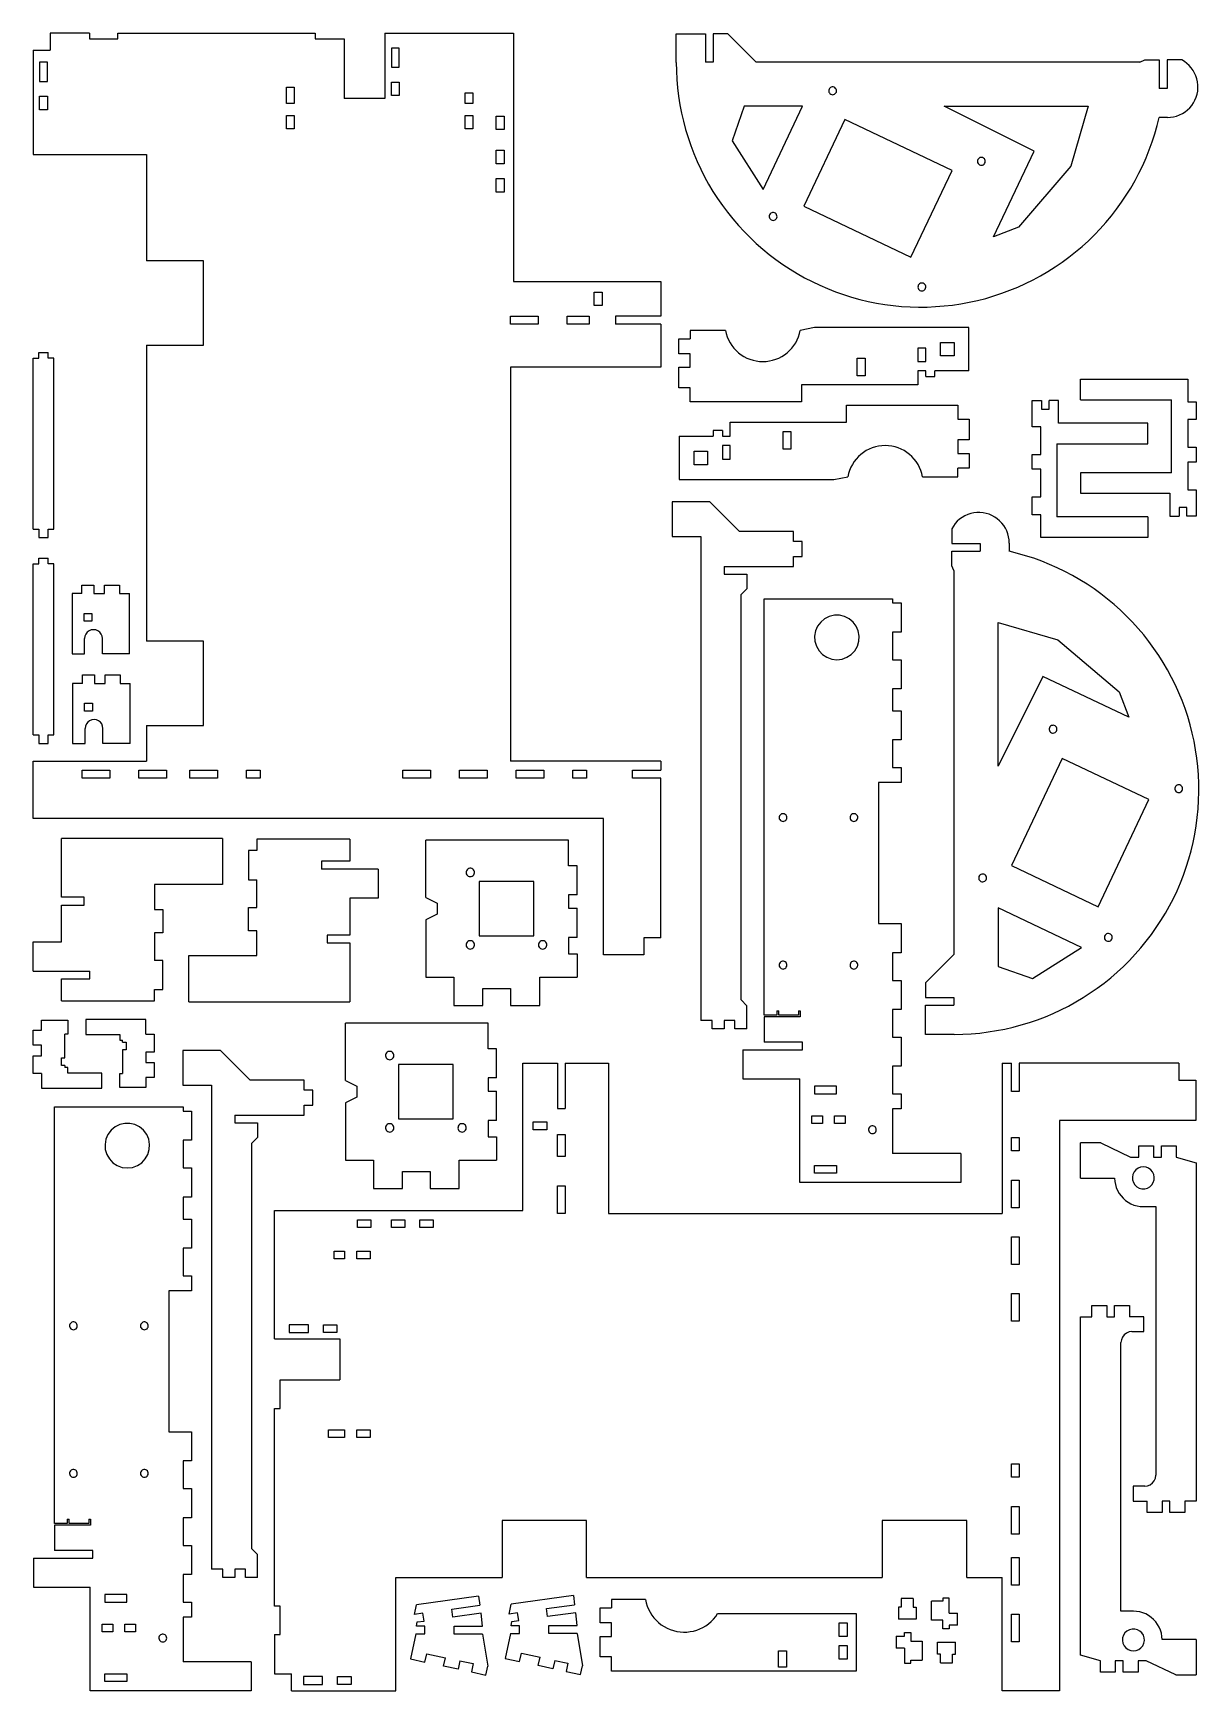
# Model space of a CAD drawing. Extents: x 5 to 416, y 5 to 589.
import ezdxf

# ---------------------------------------------------------------- set-up
doc = ezdxf.new("R2010")
doc.units = 0
doc.layers.add('Layer_1', color=7, linetype='CONTINUOUS')

msp = doc.modelspace()

# ---------------------------------------------------------------- linework, layer by layer
at = {"layer": 'Layer_1', "color": 7}
for points in [[(11.044722, 589.08062), (11.044722, 583.08061)], [(24.909732, 589.08062), (11.044722, 589.08062)], [(24.909732, 587.08061), (34.859712, 587.08061), (34.859712, 589.08062), (104.49471, 589.08062), (104.49471, 587.08061), (114.69471, 587.08061), (114.69471, 566.08063)], [(24.909732, 589.08062), (24.909732, 587.08061)], [(129.04473, 589.08062), (129.04473, 566.08063)], [(129.04473, 589.08062), (174.29473, 589.08062), (174.29473, 501.58061), (226.29493, 501.58061), (226.29493, 489.33061), (210.29491, 489.33061), (210.29491, 486.58061)], [(231.71435, 578.75909), (231.71435, 588.88411), (241.96436, 588.88411), (241.96436, 578.8841)], [(244.71436, 588.88411), (244.71436, 578.8841)], [(249.89135, 588.88411), (244.71436, 588.88411)], [(259.89136, 578.8841), (249.89135, 588.88411)], [(5.044712, 583.08061), (5.044712, 546.33062)], [(5.044712, 583.08061), (11.044722, 583.08061)], [(231.71435, 578.75909), (231.76635, 575.7671)], [(244.71436, 578.8841), (241.96436, 578.8841)], [(395.14334, 578.8841), (259.89136, 578.8841)], [(395.14334, 578.8841), (396.81334, 579.63409), (401.96435, 579.63409), (401.96435, 569.63411)], [(404.71435, 579.63409), (404.71435, 569.63411)], [(409.87034, 579.63409), (404.71435, 579.63409)], [(410.81435, 579.0731), (409.87034, 579.63409)], [(411.69634, 578.41809), (410.81435, 579.0731)], [(412.50734, 577.6771), (411.69634, 578.41809)], [(231.76634, 575.7671), (231.92236, 572.78009)], [(231.92236, 572.78009), (232.18136, 569.79911)], [(413.23735, 576.8571), (412.50734, 577.6771)], [(413.88034, 575.9671), (413.23735, 576.8571)], [(414.42935, 575.01611), (413.88034, 575.9671)], [(414.87835, 574.0141), (414.42935, 575.01611)], [(415.22236, 572.97109), (414.87835, 574.0141)], [(415.45834, 571.8981), (415.22236, 572.97109)], [(7.294732, 562.0806), (7.294732, 566.83062)], [(7.294732, 566.83062), (10.044732, 566.83062)], [(10.044732, 566.83062), (10.044732, 562.0806)], [(94.294732, 564.33062), (94.294732, 570.08063)], [(94.294732, 570.08063), (97.044733, 570.08063)], [(97.044733, 570.08063), (97.044733, 564.33062)], [(131.29472, 571.83061), (134.04472, 571.83061)], [(131.29472, 567.08062), (131.29472, 571.83061)], [(134.04472, 567.08062), (131.29472, 567.08062)], [(134.04472, 571.83061), (134.04472, 567.08062)], [(157.29472, 568.08061), (160.04472, 568.08061)], [(157.29472, 564.33062), (157.29472, 568.08061)], [(160.04472, 568.08061), (160.04472, 564.33062)], [(232.18136, 569.79911), (232.54434, 566.83011)], [(232.54434, 566.83011), (233.00935, 563.87511)], [(285.48935, 569.0161), (285.46735, 568.67209)], [(285.46736, 568.67209), (285.53236, 568.33411)], [(285.59534, 569.3441), (285.48935, 569.0161)], [(285.53234, 568.33411), (285.67934, 568.02211)], [(285.78034, 569.63509), (285.59534, 569.3441)], [(285.67934, 568.02211), (285.89834, 567.7561)], [(286.03135, 569.8711), (285.78034, 569.63509)], [(285.89834, 567.7561), (286.17734, 567.55409)], [(286.33334, 570.0371), (286.03135, 569.8711)], [(286.17734, 567.55409), (286.49834, 567.42709)], [(286.66735, 570.12309), (286.33334, 570.03709)], [(286.49834, 567.42709), (286.83936, 567.38409)], [(287.01234, 570.12309), (286.66735, 570.12309)], [(286.83936, 567.38409), (287.18136, 567.42709)], [(287.34635, 570.0371), (287.01234, 570.1231)], [(287.18136, 567.42709), (287.50235, 567.55409)], [(287.64835, 569.8711), (287.34635, 570.0371)], [(287.50235, 567.55409), (287.78135, 567.7561)], [(287.89936, 569.63509), (287.64835, 569.8711)], [(287.78135, 567.7561), (288.00035, 568.02211)], [(288.08435, 569.3441), (287.89936, 569.63509)], [(288.00035, 568.02211), (288.14735, 568.33411)], [(288.19035, 569.0161), (288.08435, 569.3441)], [(288.14735, 568.33411), (288.21235, 568.67209)], [(288.21236, 568.67209), (288.19036, 569.0161)], [(404.71435, 569.63411), (401.96435, 569.63411)], [(414.96934, 566.4871), (415.28835, 567.53811)], [(415.28835, 567.53811), (415.49734, 568.6161)], [(415.58336, 570.80709), (415.45834, 571.8981)], [(415.49734, 568.6161), (415.59634, 569.70909)], [(415.59635, 569.70909), (415.58335, 570.80709)], [(10.044732, 562.0806), (7.294732, 562.0806)], [(97.044733, 564.33062), (94.294732, 564.33062)], [(129.04473, 566.08063), (114.69471, 566.08063)], [(160.04472, 564.33062), (157.29472, 564.33062)], [(233.00935, 563.87511), (233.57635, 560.9371)], [(233.57635, 560.9371), (234.24635, 558.0211)], [(357.85535, 547.49809), (326.18734, 563.30811)], [(326.18734, 563.30811), (376.87635, 563.30811)], [(376.87635, 563.30811), (370.73434, 542.2581)], [(410.09934, 560.7471), (411.02935, 561.33109)], [(411.02935, 561.33109), (411.89536, 562.0071)], [(411.89536, 562.0071), (412.68736, 562.76709)], [(412.68736, 562.76709), (413.39734, 563.6051)], [(413.39734, 563.6051), (414.01935, 564.51011)], [(414.01935, 564.51011), (414.54434, 565.47409)], [(414.54434, 565.47409), (414.96934, 566.4871)], [(94.294732, 560.08062), (97.044733, 560.08062)], [(94.294732, 555.33061), (94.294732, 560.08062)], [(97.044733, 555.33061), (94.294732, 555.33061)], [(97.044733, 560.08062), (97.044733, 555.33061)], [(157.29472, 555.33061), (157.29472, 560.08062)], [(157.29472, 560.08062), (160.04472, 560.08062)], [(160.04472, 555.33061), (157.29472, 555.33061)], [(160.04472, 560.08062), (160.04472, 555.33061)], [(168.29472, 559.83061), (171.04472, 559.83061)], [(168.29472, 555.08063), (168.29472, 559.83061)], [(171.04472, 555.08063), (168.29472, 555.08063)], [(171.04472, 559.83061), (171.04472, 555.08063)], [(234.24635, 558.0211), (235.01534, 555.13111)], [(235.01534, 555.13111), (235.88534, 552.2681)], [(400.39333, 553.60409), (401.21635, 556.48109)], [(401.21635, 556.48109), (401.93935, 559.3841)], [(404.83934, 559.3841), (401.93935, 559.3841)], [(404.83934, 559.3841), (405.93636, 559.4381)], [(405.93636, 559.4381), (407.02234, 559.6031)], [(407.02234, 559.6031), (408.08536, 559.87911)], [(408.08536, 559.87911), (409.11435, 560.26209)], [(409.11435, 560.26209), (410.09934, 560.7471)], [(235.88534, 552.2681), (236.85435, 549.4381)], [(236.85435, 549.4381), (237.92036, 546.64211)], [(398.45034, 547.94611), (399.47134, 550.75911)], [(399.47134, 550.75911), (400.39333, 553.60409)], [(5.044712, 546.33062), (45.044712, 546.33062)], [(45.044712, 546.33062), (45.044712, 508.83061)], [(168.29472, 547.83062), (171.04472, 547.83062)], [(168.29472, 543.08061), (168.29472, 547.83062)], [(171.04472, 547.83062), (171.04472, 543.08061)], [(237.92036, 546.64211), (239.08236, 543.8861)], [(239.08236, 543.8861), (240.33934, 541.17111)], [(337.88336, 543.8411), (337.94736, 543.50209)], [(337.90434, 544.18511), (337.88344, 543.8411)], [(338.01136, 544.51309), (337.90434, 544.18511)], [(337.94736, 543.50209), (338.09436, 543.19009)], [(338.19636, 544.8041), (338.01136, 544.51309)], [(338.44734, 545.04009), (338.19636, 544.8041)], [(338.74934, 545.20611), (338.44734, 545.04009)], [(339.08335, 545.2911), (338.74934, 545.2061)], [(339.42736, 545.2911), (339.08335, 545.2911)], [(339.76134, 545.20611), (339.42736, 545.29111)], [(340.06334, 545.04009), (339.76134, 545.20611)], [(340.31535, 544.8041), (340.06334, 545.04009)], [(340.49934, 544.51309), (340.31535, 544.8041)], [(340.41634, 543.19009), (340.56335, 543.50209)], [(340.60634, 544.18511), (340.49934, 544.51309)], [(340.56335, 543.50209), (340.62735, 543.8411)], [(340.62735, 543.8411), (340.60645, 544.18511)], [(343.54134, 517.25709), (357.85535, 547.49809)], [(396.12034, 542.43709), (397.33335, 545.17111)], [(397.33335, 545.17111), (398.45034, 547.94611)], [(171.04472, 543.08061), (168.29472, 543.08061)], [(168.29472, 537.83062), (171.04472, 537.83062)], [(168.29472, 533.0806), (168.29472, 537.83062)], [(171.04472, 537.83062), (171.04472, 533.0806)], [(240.33934, 541.17111), (241.69035, 538.5021)], [(241.69035, 538.5021), (243.13334, 535.88111)], [(338.09436, 543.19009), (338.31434, 542.92509)], [(338.31434, 542.92509), (338.59334, 542.7221)], [(338.59334, 542.7221), (338.91335, 542.5951)], [(338.91335, 542.5951), (339.25535, 542.5521)], [(339.25535, 542.5521), (339.59735, 542.5951)], [(339.59735, 542.5951), (339.91835, 542.7221)], [(339.91835, 542.7221), (340.19634, 542.92509)], [(340.19634, 542.92509), (340.41634, 543.19009)], [(370.73434, 542.2581), (352.37136, 520.66109)], [(393.41333, 537.10211), (394.81234, 539.74609)], [(394.81234, 539.74609), (396.12034, 542.43709)], [(171.04472, 533.0806), (168.29472, 533.0806)], [(243.13334, 535.88111), (244.66536, 533.31211)], [(244.66536, 533.31211), (246.28635, 530.79709)], [(388.67533, 529.48309), (390.34234, 531.96811)], [(390.34234, 531.96811), (391.92235, 534.50811)], [(391.92235, 534.50811), (393.41333, 537.10211)], [(246.28635, 530.79709), (247.99334, 528.34109)], [(247.99334, 528.34109), (249.78536, 525.94511)], [(249.78536, 525.94511), (251.65835, 523.61209)], [(265.35535, 525.75511), (265.05335, 525.58911)], [(265.68936, 525.8411), (265.35535, 525.7551)], [(266.03435, 525.8411), (265.68936, 525.8411)], [(266.36735, 525.75511), (266.03435, 525.84111)], [(266.66935, 525.58911), (266.36735, 525.75511)], [(385.08836, 524.69609), (386.92335, 527.05911)], [(386.92335, 527.05911), (388.67533, 529.48309)], [(251.65835, 523.61209), (253.61134, 521.34609)], [(253.61134, 521.34609), (255.64234, 519.1491)], [(264.48934, 524.3901), (264.55434, 524.05209)], [(264.51135, 524.73411), (264.48935, 524.3901)], [(264.61735, 525.06209), (264.51135, 524.73411)], [(264.55435, 524.05209), (264.70035, 523.74009)], [(264.80234, 525.3531), (264.61735, 525.06209)], [(264.70035, 523.74009), (264.92035, 523.47411)], [(265.05335, 525.58911), (264.80234, 525.3531)], [(264.92035, 523.47411), (265.19935, 523.2721)], [(265.19935, 523.2721), (265.51934, 523.1451)], [(265.51934, 523.1451), (265.86134, 523.1011)], [(265.86134, 523.1011), (266.20334, 523.1451)], [(266.20334, 523.1451), (266.52436, 523.2721)], [(266.52436, 523.2721), (266.80236, 523.47411)], [(266.92134, 525.3531), (266.66935, 525.58911)], [(266.80236, 523.47411), (267.02236, 523.74009)], [(267.10536, 525.06209), (266.92134, 525.3531)], [(267.02236, 523.74009), (267.16936, 524.05209)], [(267.21235, 524.73411), (267.10536, 525.06209)], [(267.16936, 524.05209), (267.23336, 524.3901)], [(267.23336, 524.3901), (267.21246, 524.73411)], [(352.37136, 520.66109), (343.54134, 517.25709)], [(379.10634, 518.01009), (381.17734, 520.16909)], [(381.17734, 520.16909), (383.17235, 522.3981)], [(383.17235, 522.3981), (385.08836, 524.69609)], [(255.64234, 519.1491), (257.74834, 517.0241)], [(257.74834, 517.0241), (259.92634, 514.9731)], [(259.92634, 514.9731), (262.17434, 512.9991)], [(374.74635, 513.9141), (376.96234, 515.92409)], [(376.96234, 515.92409), (379.10634, 518.01009)], [(45.044712, 479.08063), (65.044722, 479.08063), (65.044722, 508.83061), (45.044712, 508.83061)], [(262.17434, 512.9991), (264.48934, 511.1041)], [(264.48934, 511.1041), (266.86834, 509.29109)], [(266.86834, 509.29109), (269.30934, 507.56109)], [(365.22736, 506.67611), (367.70034, 508.3601)], [(367.70034, 508.3601), (370.11236, 510.13009)], [(370.11236, 510.13009), (372.46236, 511.98109)], [(372.46236, 511.98109), (374.74635, 513.9141)], [(269.30934, 507.56109), (271.80835, 505.9171)], [(271.80835, 505.9171), (274.36335, 504.36109)], [(274.36335, 504.36109), (276.97135, 502.8941)], [(276.97135, 502.8941), (279.62835, 501.51909)], [(357.48136, 502.1511), (360.11534, 503.57009)], [(360.11534, 503.57009), (362.69834, 505.07909)], [(362.69834, 505.07909), (365.22736, 506.67611)], [(202.79493, 497.83062), (205.54493, 497.83062)], [(202.79493, 493.08061), (202.79493, 497.83062)], [(205.54493, 497.83062), (205.54493, 493.08061)], [(279.62835, 501.51909), (282.33035, 500.2371)], [(282.33035, 500.2371), (285.07636, 499.0491)], [(285.07636, 499.0491), (287.86134, 497.95711)], [(287.86134, 497.95711), (290.68336, 496.96209)], [(290.68336, 496.96209), (293.53734, 496.06611)], [(316.90534, 499.55911), (316.96934, 499.2201)], [(316.92634, 499.90309), (316.90544, 499.55911)], [(317.03334, 500.23009), (316.92634, 499.90309)], [(316.96934, 499.2201), (317.11634, 498.9081)], [(317.21736, 500.52111), (317.03334, 500.23009)], [(317.11634, 498.9081), (317.33634, 498.6431)], [(317.46935, 500.75709), (317.21736, 500.52111)], [(317.33634, 498.6431), (317.61434, 498.44011)], [(317.77134, 500.92309), (317.46935, 500.75709)], [(317.61434, 498.44011), (317.93536, 498.31311)], [(318.10535, 501.00911), (317.77134, 500.92311)], [(317.93536, 498.31311), (318.27736, 498.27011)], [(318.44934, 501.00911), (318.10535, 501.00911)], [(318.27736, 498.27009), (318.61936, 498.31309)], [(318.78335, 500.92309), (318.44934, 501.00909)], [(318.61936, 498.31311), (318.93935, 498.44011)], [(319.08534, 500.75709), (318.78335, 500.92309)], [(318.93935, 498.44011), (319.21835, 498.6431)], [(319.33635, 500.52111), (319.08534, 500.75709)], [(319.21835, 498.6431), (319.43835, 498.9081)], [(319.52135, 500.23009), (319.33635, 500.52111)], [(319.43835, 498.9081), (319.58535, 499.2201)], [(319.62835, 499.90309), (319.52135, 500.23009)], [(319.58535, 499.2201), (319.64935, 499.55911)], [(319.64936, 499.55911), (319.62846, 499.90309)], [(343.66236, 496.47309), (346.50134, 497.41609)], [(346.50134, 497.41609), (349.30634, 498.45609)], [(349.30634, 498.45609), (352.07336, 499.59311)], [(352.07336, 499.59311), (354.79936, 500.82509)], [(354.79936, 500.82509), (357.48136, 502.1511)], [(205.54493, 493.08061), (202.79493, 493.08061)], [(293.53734, 496.06611), (296.42135, 495.27011)], [(296.42135, 495.27011), (299.33034, 494.5741)], [(299.33034, 494.5741), (302.26234, 493.9791)], [(302.26234, 493.9791), (305.21335, 493.48711)], [(305.21335, 493.48711), (308.17935, 493.09709)], [(308.17935, 493.09709), (311.15734, 492.81009)], [(311.15734, 492.81009), (314.14335, 492.62711)], [(314.14335, 492.62711), (317.13436, 492.54711)], [(317.13436, 492.5471), (320.12534, 492.572)], [(320.12534, 492.5721), (323.11434, 492.7001)], [(323.11434, 492.7001), (326.09736, 492.93109)], [(326.09736, 492.93109), (329.07035, 493.26711)], [(329.07035, 493.26711), (332.02934, 493.7051)], [(332.02934, 493.7051), (334.97236, 494.24509)], [(334.97236, 494.24509), (337.89336, 494.8871)], [(337.89336, 494.8871), (340.79134, 495.6301)], [(340.79134, 495.6301), (343.66236, 496.47309)], [(173.29471, 486.58061), (173.29471, 489.33061)], [(173.29471, 489.33061), (183.04471, 489.33061)], [(183.04471, 486.58061), (173.29471, 486.58061)], [(226.29493, 486.58061), (226.29493, 471.33061), (173.29471, 471.33061), (173.29471, 332.580615)], [(183.04471, 489.33061), (183.04471, 486.58061)], [(193.29472, 486.58061), (193.29472, 489.33061)], [(193.29472, 489.33061), (201.04492, 489.33061)], [(201.04492, 486.58061), (193.29472, 486.58061)], [(201.04492, 489.33061), (201.04492, 486.58061)], [(226.29493, 486.58061), (210.29491, 486.58061)], [(280.38998, 485.35012), (275.41097, 484.33113)], [(334.87699, 485.35012), (280.38998, 485.35012)], [(334.87699, 470.10012), (334.87699, 485.35012)], [(45.044712, 479.08063), (45.044712, 374.830615)], [(319.62699, 468.10013), (319.62699, 470.10012), (316.87699, 470.10012), (316.87699, 465.10013), (275.87696, 465.10013), (275.87696, 459.10012), (236.62697, 459.10012), (236.62697, 464.10013), (232.62698, 464.10013), (232.62698, 471.35011), (236.62697, 471.35011), (236.62697, 476.10013), (232.62698, 476.10013), (232.62698, 481.35012), (236.62697, 481.35012)], [(236.62697, 484.35013), (236.62697, 481.35012)], [(249.08898, 484.35013), (236.62697, 484.35013)], [(249.08898, 484.35013), (249.34496, 483.21612)], [(249.34496, 483.21612), (249.69898, 482.10813)], [(249.69898, 482.10813), (250.14797, 481.03511)], [(250.14797, 481.03511), (250.68796, 480.00511)], [(250.68796, 480.00511), (251.31497, 479.02613)], [(251.31497, 479.02613), (252.02498, 478.10512)], [(273.17696, 479.01012), (273.80596, 479.98813)], [(273.80596, 479.98813), (274.34798, 481.01712)], [(274.34798, 481.01712), (274.79796, 482.09011)], [(274.79796, 482.09011), (275.15298, 483.19713)], [(275.15298, 483.19713), (275.41097, 484.33113)], [(324.87698, 480.10013), (329.62699, 480.10013)], [(324.87698, 475.35011), (324.87698, 480.10013)], [(329.62699, 480.10013), (329.62699, 475.35011)], [(5.044712, 414.30967), (5.044712, 474.55969), (7.044732, 474.55969), (7.044732, 476.55967), (10.294711, 476.55967)], [(10.294711, 474.55969), (10.294711, 476.55967)], [(12.29472, 474.55969), (10.294711, 474.55969)], [(12.29472, 414.30967), (12.29472, 474.55969)], [(252.02498, 478.10512), (252.81196, 477.25011)], [(252.81196, 477.25011), (253.67098, 476.46613)], [(253.67098, 476.46613), (254.59496, 475.75911)], [(254.59496, 475.75911), (255.57598, 475.13511)], [(255.57598, 475.13511), (256.60796, 474.59912)], [(256.60796, 474.59912), (257.68296, 474.15512)], [(257.68296, 474.15512), (258.79197, 473.80611)], [(258.79197, 473.80611), (259.92697, 473.55412)], [(259.92697, 473.55412), (261.07998, 473.40212)], [(261.07998, 473.40212), (262.24197, 473.35012)], [(262.24197, 473.35013), (263.40397, 473.40013)], [(263.40397, 473.40013), (264.55697, 473.55013)], [(264.55697, 473.55013), (265.69296, 473.80111)], [(265.69296, 473.80111), (266.80196, 474.14811)], [(266.80196, 474.14811), (267.87797, 474.59113)], [(267.87797, 474.59113), (268.90998, 475.12612)], [(268.90998, 475.12612), (269.89298, 475.74813)], [(269.89298, 475.74813), (270.81696, 476.45311)], [(270.81696, 476.45311), (271.67696, 477.23612)], [(271.67696, 477.23612), (272.46598, 478.09011)], [(272.46598, 478.09011), (273.17696, 479.01012)], [(295.49699, 474.60013), (298.24699, 474.60013)], [(295.49699, 468.35011), (295.49699, 474.60013)], [(298.24699, 474.60013), (298.24699, 468.35011)], [(329.62699, 475.35011), (324.87698, 475.35011)], [(298.24699, 468.35011), (295.49699, 468.35011)], [(319.62699, 468.10013), (322.87697, 468.10013)], [(334.87699, 470.10012), (322.87697, 470.10012)], [(322.87697, 468.10013), (322.87697, 470.10012)], [(374.16934, 459.91891), (374.16934, 467.16892), (411.96936, 467.16892), (411.96936, 459.16892), (414.96934, 459.16892), (414.96934, 452.91891), (411.96936, 452.91891), (411.96936, 443.16891), (414.96934, 443.16891), (414.96934, 437.91891), (411.96936, 437.91891), (411.96936, 428.16891), (414.96934, 428.16891), (414.96934, 418.91892), (411.71935, 418.91892), (411.71935, 421.91892), (408.96935, 421.91892), (408.96935, 418.91892)], [(247.98513, 449.003), (247.98513, 447.00301), (250.73513, 447.00301), (250.73513, 452.003), (291.73517, 452.003), (291.73517, 458.00301), (330.98516, 458.00301), (330.98516, 453.003), (334.98515, 453.003), (334.98515, 445.75302), (330.98516, 445.75302), (330.98516, 441.003), (334.98515, 441.003), (334.98515, 435.75301), (330.98516, 435.75301)], [(397.9639, 418.62618), (397.9639, 411.37617), (360.16388, 411.37617), (360.16388, 419.37617), (357.1639, 419.37617), (357.1639, 425.62618), (360.16388, 425.62618), (360.16388, 435.37618), (357.1639, 435.37618), (357.1639, 440.62618), (360.16388, 440.62618), (360.16388, 450.37618), (357.1639, 450.37618), (357.1639, 459.62617), (360.41389, 459.62617), (360.41389, 456.62617), (363.16389, 456.62617), (363.16389, 459.62617)], [(366.4139, 451.62618), (366.4139, 459.62617), (363.16389, 459.62617)], [(374.16934, 459.91891), (406.26933, 459.91891)], [(406.26933, 434.16892), (406.26933, 459.91891)], [(397.9639, 451.62618), (366.4139, 451.62618)], [(397.9639, 444.37617), (397.9639, 451.62618)], [(232.73514, 447.00301), (232.73514, 431.75301)], [(232.73514, 447.00301), (244.73515, 447.00301)], [(244.73515, 449.003), (244.73515, 447.00301)], [(247.98513, 449.003), (244.73515, 449.003)], [(269.36513, 448.75302), (272.11513, 448.75302)], [(269.36513, 442.503), (269.36513, 448.75302)], [(272.11513, 448.75302), (272.11513, 442.503)], [(365.86391, 444.37617), (397.9639, 444.37617)], [(365.86391, 444.37617), (365.86391, 418.62618)], [(237.98514, 441.75302), (242.73515, 441.75302)], [(237.98514, 437.003), (237.98514, 441.75302)], [(242.73515, 441.75302), (242.73515, 437.003)], [(272.11513, 442.503), (269.36513, 442.503)], [(295.14615, 439.01302), (294.43517, 438.09301)], [(295.93516, 439.86701), (295.14615, 439.01302)], [(296.79517, 440.65002), (295.93516, 439.86701)], [(297.71914, 441.355), (296.79517, 440.65002)], [(298.70215, 441.97701), (297.71914, 441.355)], [(299.73416, 442.512), (298.70215, 441.97701)], [(300.81017, 442.95502), (299.73416, 442.512)], [(301.91917, 443.30202), (300.81017, 442.95502)], [(303.05516, 443.553), (301.91917, 443.30202)], [(304.20816, 443.703), (303.05516, 443.553)], [(305.37016, 443.753), (304.20816, 443.703)], [(306.53215, 443.70101), (305.37016, 443.75301)], [(307.68515, 443.54901), (306.53215, 443.70101)], [(308.82016, 443.29702), (307.68515, 443.54901)], [(309.92917, 442.94801), (308.82016, 443.29702)], [(311.00417, 442.50401), (309.92917, 442.94801)], [(312.03615, 441.96802), (311.00417, 442.50401)], [(313.01717, 441.34402), (312.03615, 441.96802)], [(313.94115, 440.637), (313.01717, 441.34402)], [(314.80017, 439.85302), (313.94115, 440.637)], [(315.58715, 438.99801), (314.80017, 439.85302)], [(316.29716, 438.077), (315.58715, 438.99801)], [(242.73515, 437.003), (237.98514, 437.003)], [(287.22214, 431.75301), (292.20116, 432.772)], [(292.45915, 433.906), (292.20116, 432.772)], [(292.81417, 435.01302), (292.45915, 433.906)], [(293.26415, 436.08601), (292.81417, 435.01302)], [(293.80617, 437.115), (293.26415, 436.08601)], [(294.43517, 438.09301), (293.80617, 437.115)], [(316.92417, 437.09802), (316.29716, 438.077)], [(317.46416, 436.06802), (316.92417, 437.09802)], [(317.91315, 434.995), (317.46416, 436.06802)], [(318.26717, 433.88701), (317.91315, 434.995)], [(318.52315, 432.753), (318.26717, 433.88701)], [(318.52315, 432.753), (330.98516, 432.753)], [(330.98516, 432.753), (330.98516, 435.75301)], [(406.26933, 434.16892), (374.16934, 434.16892)], [(374.16934, 434.16892), (374.16934, 426.91891)], [(232.73514, 431.75301), (287.22214, 431.75301)], [(374.16934, 426.91891), (405.71934, 426.91891)], [(405.71934, 426.91891), (405.71934, 418.91892), (408.96935, 418.91892)], [(230.32336, 423.93934), (230.32336, 411.68935)], [(243.50016, 423.93934), (230.32336, 423.93934)], [(243.50016, 423.93934), (254.00015, 413.43933)], [(329.38335, 415.366), (328.82236, 414.42199)], [(330.03836, 416.24799), (329.38335, 415.366)], [(330.77935, 417.05899), (330.03836, 416.24799)], [(331.59935, 417.789), (330.77935, 417.05899)], [(332.48935, 418.43199), (331.59935, 417.789)], [(333.44034, 418.981), (332.48935, 418.43199)], [(334.44235, 419.43), (333.44034, 418.981)], [(335.48536, 419.77401), (334.44235, 419.43)], [(336.55835, 420.00999), (335.48536, 419.77401)], [(337.64936, 420.13501), (336.55835, 420.00999)], [(338.74736, 420.148), (337.64936, 420.135)], [(339.84035, 420.04899), (338.74736, 420.14799)], [(340.91834, 419.84), (339.84035, 420.04899)], [(341.96935, 419.52099), (340.91834, 419.84)], [(342.98236, 419.09599), (341.96935, 419.52099)], [(343.94634, 418.571), (342.98236, 419.09599)], [(344.85135, 417.94899), (343.94634, 418.571)], [(345.68936, 417.23901), (344.85135, 417.94899)], [(346.44935, 416.44701), (345.68936, 417.23901)], [(347.12536, 415.581), (346.44935, 416.44701)], [(347.70935, 414.65099), (347.12536, 415.581)], [(397.9639, 418.62618), (365.86391, 418.62618)], [(5.044712, 414.30967), (7.044732, 414.30967)], [(7.044732, 414.30967), (7.044732, 411.30969)], [(7.044732, 411.30969), (10.294711, 411.30969)], [(10.294711, 414.30967), (12.29472, 414.30967)], [(10.294711, 411.30969), (10.294711, 414.30967)], [(230.32336, 411.68935), (240.32336, 411.68935)], [(240.32336, 411.68935), (240.32336, 241.189325)], [(273.07336, 413.43933), (254.00015, 413.43933)], [(273.07336, 409.93934), (273.07336, 413.43933)], [(276.07336, 409.93934), (273.07336, 409.93934)], [(276.07336, 404.68934), (276.07336, 409.93934)], [(328.82236, 414.42199), (328.82236, 409.266)], [(328.82236, 409.266), (338.82234, 409.266)], [(338.82234, 409.266), (338.82234, 406.516)], [(348.19436, 413.666), (347.70935, 414.65099)], [(348.57734, 412.63701), (348.19436, 413.666)], [(348.85335, 411.57399), (348.57734, 412.63701)], [(349.01835, 410.48801), (348.85335, 411.57399)], [(349.07235, 409.39099), (349.01835, 410.48801)], [(349.07235, 409.39099), (349.07235, 406.491)], [(5.044712, 341.773442), (5.044712, 402.02346), (7.044732, 402.02346), (7.044732, 404.02344), (10.294712, 404.02344)], [(10.294712, 402.02346), (10.294712, 404.02344)], [(273.07336, 404.68934), (276.07336, 404.68934)], [(273.07336, 401.18933), (273.07336, 404.68934)], [(329.57235, 399.69499), (328.82236, 401.36499), (328.82236, 406.516), (338.82234, 406.516)], [(351.97536, 405.768), (349.07235, 406.491)], [(354.85236, 404.94498), (351.97536, 405.768)], [(357.69734, 404.02299), (354.85236, 404.94498)], [(360.51034, 403.00199), (357.69734, 404.02299)], [(12.29472, 402.02346), (10.294712, 402.02346)], [(12.29472, 341.773442), (12.29472, 402.02346)], [(248.57336, 401.18933), (273.07336, 401.18933)], [(248.57336, 401.18933), (248.57336, 398.43933), (256.57336, 398.43933), (256.57336, 393.263345), (254.57337, 391.263335)], [(329.57235, 399.69499), (329.57235, 264.443012)], [(363.28534, 401.885), (360.51034, 403.00199)], [(366.01936, 400.67199), (363.28534, 401.885)], [(368.71036, 399.36399), (366.01936, 400.67199)], [(371.35434, 397.96498), (368.71036, 399.36399)], [(373.94834, 396.474002), (371.35434, 397.96498)], [(18.740115, 391.557689), (18.740115, 370.367689)], [(22.240105, 391.557689), (18.740115, 391.557689)], [(22.240105, 391.557689), (22.240105, 394.557699), (26.490104, 394.557699), (26.490104, 391.557689), (30.240124, 391.557689), (30.240124, 394.557699), (35.490124, 394.557699), (35.490124, 391.557689), (38.990104, 391.557689)], [(38.990104, 370.367689), (38.990104, 391.557689)], [(376.48834, 394.893992), (373.94834, 396.474002)], [(378.97336, 393.226982), (376.48834, 394.893992)], [(381.39734, 391.475002), (378.97336, 393.226982)], [(383.76036, 389.640012), (381.39734, 391.475002)], [(254.57337, 248.366335), (254.57337, 391.263335)], [(262.72056, 389.788841), (307.97053, 389.788841)], [(262.72056, 243.038816), (262.72056, 389.788841)], [(307.97053, 389.788841), (307.97053, 388.288841)], [(307.97053, 388.288841), (310.97051, 388.288841)], [(310.97051, 388.288841), (310.97051, 378.038821)], [(386.05835, 387.724002), (383.76036, 389.640012)], [(388.28736, 385.728992), (386.05835, 387.724002)], [(390.44636, 383.657992), (388.28736, 385.728992)], [(22.990115, 381.857699), (22.990115, 384.607699)], [(22.990115, 384.607699), (25.740114, 384.607699)], [(25.740114, 381.857699), (22.990115, 381.857699)], [(25.740114, 384.607699), (25.740114, 381.857699)], [(281.52556, 380.101831), (280.80137, 378.422831)], [(282.61747, 381.568851), (281.52556, 380.101831)], [(284.01817, 382.743831), (282.61747, 381.568851)], [(285.65208, 383.563831), (284.01817, 382.743831)], [(287.43127, 383.985841), (285.65208, 383.563831)], [(289.25978, 383.985841), (287.43127, 383.985841)], [(291.03897, 383.563831), (289.25978, 383.985841)], [(292.67288, 382.743831), (291.03897, 383.563831)], [(294.07358, 381.568851), (292.67288, 382.743831)], [(295.16547, 380.101831), (294.07358, 381.568851)], [(295.88968, 378.422831), (295.16547, 380.101831)], [(345.14834, 381.428002), (366.19835, 375.285992)], [(345.14834, 330.738992), (345.14834, 381.428002)], [(392.53236, 381.513992), (390.44636, 383.657992)], [(394.54235, 379.298002), (392.53236, 381.513992)], [(23.296105, 376.551689), (23.190115, 375.742699)], [(23.190115, 370.367689), (23.190115, 375.742699)], [(23.609115, 377.305699), (23.296105, 376.551689)], [(24.105124, 377.952679), (23.609115, 377.305699)], [(24.752114, 378.449679), (24.105124, 377.952679)], [(25.506124, 378.761699), (24.752114, 378.449679)], [(26.315114, 378.867689), (25.506124, 378.761699)], [(27.124124, 378.761699), (26.315114, 378.867689)], [(27.877104, 378.449679), (27.124124, 378.761699)], [(28.525124, 377.952679), (27.877104, 378.449679)], [(29.021114, 377.305699), (28.525124, 377.952679)], [(29.333104, 376.551689), (29.021114, 377.305699)], [(29.440104, 375.742699), (29.333104, 376.551689)], [(38.990104, 370.367689), (29.440104, 370.367689), (29.440104, 375.742699)], [(45.044712, 345.080625), (65.044722, 345.080625), (65.044722, 374.830615), (45.044712, 374.830615)], [(280.80137, 378.422831), (280.48387, 376.621811)], [(280.48387, 376.621811), (280.59018, 374.796831)], [(280.59018, 374.796831), (281.11458, 373.044841)], [(295.57647, 373.044841), (296.10087, 374.796831)], [(296.20718, 376.621811), (295.88968, 378.422831)], [(296.10087, 374.796831), (296.20718, 376.621811)], [(307.97053, 378.038821), (307.97053, 368.288831)], [(310.97051, 378.038821), (307.97053, 378.038821)], [(366.19835, 375.285992), (387.79536, 356.923012)], [(396.47536, 377.014012), (394.54235, 379.298002)], [(398.32636, 374.664012), (396.47536, 377.014012)], [(400.09635, 372.251992), (398.32636, 374.664012)], [(18.740115, 370.367689), (23.190115, 370.367689)], [(281.11458, 373.044841), (282.02877, 371.461841)], [(282.02877, 371.461841), (283.28358, 370.131831)], [(283.28358, 370.131831), (284.81126, 369.126841)], [(284.81126, 369.126841), (286.52947, 368.501841)], [(286.52947, 368.501841), (288.34557, 368.288831)], [(288.34557, 368.288831), (290.16167, 368.501841)], [(290.16167, 368.501841), (291.87976, 369.126841)], [(291.87976, 369.126841), (293.40747, 370.131831)], [(293.40747, 370.131831), (294.66228, 371.461841)], [(294.66228, 371.461841), (295.57647, 373.044841)], [(307.97053, 368.288831), (310.97051, 368.288831)], [(310.97051, 368.288831), (310.97051, 358.038836)], [(401.78034, 369.779012), (400.09635, 372.251992)], [(403.37736, 367.249992), (401.78034, 369.779012)], [(22.442718, 359.898798), (22.442718, 362.898808), (26.692717, 362.898808), (26.692717, 359.898798), (30.442737, 359.898798), (30.442737, 362.898808), (35.692737, 362.898808), (35.692737, 359.898798), (39.192717, 359.898798)], [(360.95836, 362.407002), (345.14834, 330.738992)], [(391.19936, 348.092992), (360.95836, 362.407002)], [(404.88636, 364.666992), (403.37736, 367.249992)], [(406.30535, 362.033012), (404.88636, 364.666992)], [(18.942728, 359.898798), (18.942728, 338.708798)], [(22.442718, 359.898798), (18.942728, 359.898798)], [(39.192717, 338.708798), (39.192717, 359.898798)], [(307.97053, 358.038836), (307.97053, 350.288816)], [(310.97051, 358.038836), (307.97053, 358.038836)], [(387.79536, 356.923012), (391.19936, 348.092992)], [(407.63136, 359.351012), (406.30535, 362.033012)], [(408.86334, 356.625012), (407.63136, 359.351012)], [(410.00036, 353.857992), (408.86334, 356.625012)], [(23.192728, 350.198808), (23.192728, 352.948808)], [(23.192728, 352.948808), (25.942727, 352.948808)], [(25.942727, 352.948808), (25.942727, 350.198808)], [(411.04036, 351.052992), (410.00036, 353.857992)], [(411.98336, 348.214012), (411.04036, 351.052992)], [(25.942727, 350.198808), (23.192728, 350.198808)], [(23.498718, 344.892798), (23.392728, 344.083808)], [(23.811728, 345.646808), (23.498718, 344.892798)], [(24.307737, 346.293788), (23.811728, 345.646808)], [(24.954727, 346.790788), (24.307737, 346.293788)], [(25.708737, 347.102808), (24.954727, 346.790788)], [(26.517727, 347.208798), (25.708737, 347.102808)], [(27.326737, 347.102808), (26.517727, 347.208798)], [(28.079717, 346.790788), (27.326737, 347.102808)], [(28.727737, 346.293788), (28.079717, 346.790788)], [(29.223727, 345.646808), (28.727737, 346.293788)], [(29.535717, 344.892798), (29.223727, 345.646808)], [(29.642717, 344.083808), (29.535717, 344.892798)], [(45.044712, 345.080625), (45.044712, 332.580615)], [(307.97053, 350.288816), (310.97051, 350.288816)], [(310.97051, 350.288816), (310.97051, 340.038836)], [(363.65235, 344.867002), (363.41636, 344.614992)], [(363.94336, 345.050992), (363.65235, 344.867002)], [(364.27134, 345.157992), (363.94336, 345.050992)], [(364.61535, 345.179002), (364.27134, 345.158102)], [(364.95436, 345.115002), (364.61535, 345.179002)], [(365.26636, 344.967992), (364.95436, 345.115002)], [(365.53136, 344.747992), (365.26636, 344.967992)], [(365.73435, 344.470002), (365.53136, 344.747992)], [(412.82635, 345.342992), (411.98336, 348.214012)], [(413.56935, 342.445012), (412.82635, 345.342992)], [(5.044712, 341.773442), (7.044732, 341.773442)], [(7.044732, 341.773442), (7.044732, 338.773462)], [(10.294712, 341.773442), (12.29472, 341.773442)], [(10.294712, 338.773462), (10.294712, 341.773442)], [(23.392728, 338.708798), (23.392728, 344.083808)], [(39.192717, 338.708798), (29.642717, 338.708798), (29.642717, 344.083808)], [(307.97053, 340.038836), (307.97053, 330.288836)], [(310.97051, 340.038836), (307.97053, 340.038836)], [(363.25034, 344.312992), (363.16534, 343.979012)], [(363.16535, 343.979012), (363.16535, 343.635002)], [(363.16535, 343.635002), (363.25035, 343.300992)], [(363.41636, 344.614992), (363.25034, 344.312992)], [(363.25034, 343.300992), (363.41636, 342.998992)], [(363.41636, 342.998992), (363.65235, 342.748012)], [(363.65235, 342.748012), (363.94336, 342.563012)], [(363.94336, 342.563012), (364.27134, 342.455992)], [(364.27134, 342.455992), (364.61535, 342.435092)], [(364.61535, 342.435012), (364.95436, 342.499012)], [(364.95436, 342.499012), (365.26636, 342.646012)], [(365.26636, 342.646012), (365.53136, 342.865992)], [(365.53136, 342.865992), (365.73435, 343.144992)], [(365.86135, 344.149002), (365.73435, 344.470002)], [(365.73435, 343.144992), (365.86135, 343.465002)], [(365.90435, 343.807002), (365.86135, 344.149002)], [(365.86135, 343.465002), (365.90435, 343.807002)], [(414.21136, 339.524012), (413.56935, 342.445012)], [(414.75135, 336.580992), (414.21136, 339.524012)], [(7.044732, 338.773462), (10.294712, 338.773462)], [(18.942728, 338.708798), (23.392728, 338.708798)], [(415.18934, 333.622002), (414.75135, 336.580992)], [(415.52536, 330.649012), (415.18934, 333.622002)], [(226.29493, 270.330612), (220.29492, 270.330612), (220.29492, 264.330602), (206.04491, 264.330602), (206.04491, 312.330622), (5.044712, 312.330622), (5.044712, 332.580615), (45.044712, 332.580615)], [(22.294722, 329.330605), (32.044732, 329.330605)], [(22.294722, 326.580601), (22.294722, 329.330605)], [(32.044732, 329.330605), (32.044732, 326.580601)], [(42.294712, 326.580601), (42.294712, 329.330605)], [(42.294712, 329.330605), (52.044712, 329.330605)], [(52.044712, 329.330605), (52.044712, 326.580601)], [(60.294712, 329.330605), (70.044712, 329.330605)], [(60.294712, 326.580601), (60.294712, 329.330605)], [(70.044712, 329.330605), (70.044712, 326.580601)], [(80.294722, 329.330605), (85.044712, 329.330605)], [(80.294722, 326.580601), (80.294722, 329.330605)], [(85.044712, 329.330605), (85.044712, 326.580601)], [(135.29472, 326.580601), (135.29472, 329.330605)], [(135.29472, 329.330605), (145.04472, 329.330605)], [(145.04472, 329.330605), (145.04472, 326.580601)], [(155.29471, 326.580601), (155.29471, 329.330605)], [(155.29471, 329.330605), (165.04471, 329.330605)], [(165.04471, 329.330605), (165.04471, 326.580601)], [(226.29493, 332.580615), (173.29471, 332.580615)], [(175.29472, 326.580601), (175.29472, 329.330605)], [(175.29472, 329.330605), (185.04472, 329.330605)], [(185.04472, 329.330605), (185.04472, 326.580601)], [(195.29492, 329.330605), (200.04493, 329.330605)], [(195.29492, 326.580601), (195.29492, 329.330605)], [(200.04493, 329.330605), (200.04493, 326.580601)], [(216.29503, 329.330605), (226.29493, 329.330605)], [(216.29503, 326.580601), (216.29503, 329.330605)], [(226.29493, 332.580615), (226.29493, 329.330605)], [(307.97053, 330.288836), (310.97051, 330.288836)], [(310.97051, 330.288836), (310.97051, 325.038836)], [(415.75635, 327.665992), (415.52536, 330.649012)], [(415.88435, 324.676992), (415.75635, 327.665992)], [(32.044732, 326.580601), (22.294722, 326.580601)], [(52.044712, 326.580601), (42.294712, 326.580601)], [(70.044712, 326.580601), (60.294712, 326.580601)], [(85.044712, 326.580601), (80.294722, 326.580601)], [(145.04472, 326.580601), (135.29472, 326.580601)], [(165.04471, 326.580601), (155.29471, 326.580601)], [(185.04472, 326.580601), (175.29472, 326.580601)], [(200.04493, 326.580601), (195.29492, 326.580601)], [(226.29493, 326.580601), (216.29503, 326.580601)], [(226.29493, 270.330612), (226.29493, 326.580601)], [(302.97051, 325.038836), (302.97051, 275.288836)], [(310.97051, 325.038836), (302.97051, 325.038836)], [(407.44734, 323.000992), (407.44734, 322.657002)], [(407.44734, 322.657002), (407.53334, 322.322992)], [(407.53336, 323.335002), (407.44736, 323.000992)], [(407.69936, 323.636992), (407.53336, 323.335002)], [(407.53336, 322.322992), (407.69936, 322.021002)], [(407.93534, 323.888002), (407.69936, 323.636992)], [(407.69936, 322.021002), (407.93534, 321.769012)], [(408.22636, 324.073002), (407.93534, 323.888002)], [(407.93534, 321.769012), (408.22636, 321.584992)], [(408.55336, 324.180002), (408.22636, 324.073002)], [(408.22636, 321.584992), (408.55336, 321.477992)], [(408.89734, 324.201012), (408.55336, 324.180112)], [(408.55336, 321.477992), (408.89734, 321.457092)], [(409.23635, 324.137002), (408.89734, 324.201002)], [(408.89734, 321.456992), (409.23635, 321.520992)], [(409.54835, 323.990002), (409.23635, 324.137002)], [(409.23635, 321.520992), (409.54835, 321.667992)], [(409.81335, 323.770002), (409.54835, 323.990002)], [(409.54835, 321.667992), (409.81335, 321.887992)], [(410.01634, 323.491002), (409.81335, 323.770002)], [(409.81335, 321.887992), (410.01634, 322.165992)], [(410.14334, 323.171012), (410.01634, 323.491002)], [(410.01634, 322.165992), (410.14334, 322.487012)], [(410.14334, 322.487012), (410.18634, 322.829012)], [(410.18636, 322.829012), (410.14336, 323.171012)], [(415.82934, 318.695002), (415.90934, 321.686012)], [(415.90935, 321.686012), (415.88445, 324.676992)], [(415.35936, 312.731002), (415.64636, 315.708992)], [(415.64636, 315.708992), (415.82934, 318.695002)], [(267.99487, 312.921816), (267.97317, 312.577836)], [(267.97328, 312.577836), (268.03778, 312.238826)], [(268.10137, 313.249826), (267.99487, 312.921816)], [(268.03776, 312.238826), (268.18458, 311.927836)], [(268.28607, 313.540836), (268.10137, 313.249826)], [(268.18458, 311.927836), (268.40426, 311.661816)], [(268.53727, 313.776816), (268.28607, 313.540836)], [(268.40426, 311.661816), (268.68308, 311.458836)], [(268.83937, 313.942816), (268.53727, 313.776816)], [(268.68308, 311.458836), (269.00357, 311.332836)], [(269.17317, 314.028836), (268.83937, 313.942836)], [(269.00357, 311.332836), (269.34557, 311.288836)], [(269.51787, 314.028836), (269.17317, 314.028836)], [(269.34557, 311.288836), (269.68747, 311.332836)], [(269.85167, 313.942816), (269.51787, 314.028816)], [(269.68747, 311.332836), (270.00798, 311.458836)], [(270.15377, 313.776816), (269.85167, 313.942816)], [(270.00798, 311.458836), (270.28677, 311.661816)], [(270.40496, 313.540836), (270.15377, 313.776816)], [(270.28677, 311.661816), (270.50648, 311.927836)], [(270.58967, 313.249826), (270.40496, 313.540836)], [(270.50648, 311.927836), (270.65327, 312.238826)], [(270.69616, 312.921816), (270.58967, 313.249826)], [(270.65327, 312.238826), (270.71777, 312.577836)], [(270.71778, 312.577836), (270.69608, 312.921816)], [(292.99488, 312.921816), (292.97318, 312.577836)], [(292.97326, 312.577836), (293.03776, 312.238826)], [(293.10137, 313.249826), (292.99488, 312.921816)], [(293.03777, 312.238826), (293.18458, 311.927836)], [(293.28608, 313.540836), (293.10137, 313.249826)], [(293.18458, 311.927836), (293.40427, 311.661816)], [(293.53727, 313.776816), (293.28608, 313.540836)], [(293.40427, 311.661816), (293.68308, 311.458836)], [(293.83937, 313.942816), (293.53727, 313.776816)], [(293.68308, 311.458836), (294.00357, 311.332836)], [(294.17317, 314.028836), (293.83937, 313.942836)], [(294.00357, 311.332836), (294.34557, 311.288836)], [(294.51787, 314.028836), (294.17317, 314.028836)], [(294.34557, 311.288836), (294.68747, 311.332836)], [(294.85167, 313.942816), (294.51787, 314.028816)], [(294.68747, 311.332836), (295.00796, 311.458836)], [(295.15377, 313.776816), (294.85167, 313.942816)], [(295.00796, 311.458836), (295.28678, 311.661816)], [(295.40497, 313.540836), (295.15377, 313.776816)], [(295.28678, 311.661816), (295.50646, 311.927836)], [(295.58967, 313.249826), (295.40497, 313.540836)], [(295.50646, 311.927836), (295.65328, 312.238826)], [(295.69617, 312.921816), (295.58967, 313.249826)], [(295.65328, 312.238826), (295.71778, 312.577836)], [(295.71778, 312.577836), (295.69608, 312.921816)], [(414.47735, 306.813992), (414.96934, 309.765002)], [(414.96934, 309.765002), (415.35936, 312.731002)], [(5.044712, 258.562796), (5.044712, 268.812806), (15.044722, 268.812806), (15.044722, 281.812816), (23.044712, 281.812816), (23.044712, 284.562816), (15.044722, 284.562816), (15.044722, 305.312816)], [(71.794722, 305.312816), (15.044722, 305.312816)], [(71.794722, 305.312816), (71.794722, 289.062796), (47.794712, 289.062796), (47.794712, 280.312816), (50.794712, 280.312816), (50.794712, 272.062816), (47.794712, 272.062816), (47.794712, 262.312786)], [(83.890663, 305.020131), (83.890663, 301.020141)], [(116.64066, 305.020131), (83.890663, 305.020131)], [(116.64066, 305.020131), (116.64066, 297.27014), (106.64066, 297.27014), (106.64066, 294.52014)], [(193.74204, 304.679873), (143.49206, 304.679873)], [(143.49206, 284.477873), (143.49206, 304.679873)], [(193.74204, 295.679883), (193.74204, 304.679873)], [(413.18634, 300.973002), (413.88235, 303.881992)], [(413.88235, 303.881992), (414.47735, 306.813992)], [(83.890663, 301.020141), (80.890666, 301.020141)], [(80.890666, 301.020141), (80.890666, 290.77015), (83.890663, 290.77015)], [(411.49436, 295.235012), (412.39034, 298.088992)], [(412.39034, 298.088992), (413.18634, 300.973002)], [(126.64067, 294.52014), (106.64066, 294.52014)], [(126.64067, 294.52014), (126.64067, 284.27013), (116.64066, 284.27013), (116.64066, 271.27012), (108.64067, 271.27012), (108.64067, 268.52012), (116.64066, 268.52012), (116.64066, 247.770116)], [(157.64505, 293.212883), (157.71405, 292.848893)], [(157.66807, 293.581893), (157.64507, 293.212883)], [(157.78205, 293.932893), (157.66807, 293.581893)], [(157.71405, 292.848893), (157.87206, 292.514883)], [(157.98006, 294.244883), (157.78205, 293.932893)], [(157.87206, 292.514883), (158.10706, 292.229873)], [(158.25005, 294.497883), (157.98006, 294.244883)], [(158.10706, 292.229873), (158.40604, 292.012893)], [(158.57405, 294.676873), (158.25005, 294.497883)], [(158.93206, 294.767893), (158.57405, 294.676893)], [(159.30206, 294.767893), (158.93206, 294.767893)], [(159.66006, 294.676873), (159.30206, 294.767873)], [(159.98405, 294.497883), (159.66006, 294.676873)], [(159.82707, 292.012893), (160.12705, 292.229873)], [(160.25305, 294.244883), (159.98405, 294.497883)], [(160.12705, 292.229873), (160.36206, 292.514883)], [(160.45207, 293.932893), (160.25305, 294.244883)], [(160.36206, 292.514883), (160.52006, 292.848893)], [(160.56605, 293.581893), (160.45207, 293.932893)], [(160.52006, 292.848893), (160.58906, 293.212883)], [(160.58907, 293.212883), (160.56607, 293.581893)], [(196.74205, 295.679883), (193.74204, 295.679883)], [(196.74205, 285.429873), (196.74205, 295.679883)], [(338.58535, 292.200002), (338.41935, 291.898002)], [(338.82136, 292.451012), (338.58535, 292.200002)], [(339.11235, 292.636002), (338.82136, 292.451012)], [(339.44035, 292.742002), (339.11235, 292.636002)], [(339.78436, 292.764012), (339.44035, 292.742012)], [(340.12234, 292.699002), (339.78436, 292.764002)], [(340.43434, 292.552002), (340.12234, 292.699002)], [(340.70035, 292.333002), (340.43434, 292.552002)], [(340.90236, 292.054002), (340.70035, 292.333002)], [(409.40735, 289.628012), (410.49934, 292.412992)], [(410.49934, 292.412992), (411.49436, 295.235012)], [(59.890656, 247.770116), (59.890656, 264.020135), (83.890663, 264.020135), (83.890663, 272.77012), (80.890666, 272.77012), (80.890666, 281.02012), (83.890663, 281.02012), (83.890663, 290.77015)], [(158.40604, 292.012893), (158.75006, 291.875893)], [(158.75006, 291.875893), (159.11706, 291.829893)], [(159.11706, 291.829873), (159.48406, 291.875873)], [(159.48406, 291.875893), (159.82707, 292.012893)], [(338.41935, 291.898002), (338.33335, 291.563992)], [(338.33336, 291.563992), (338.33336, 291.219002)], [(338.33336, 291.219002), (338.41936, 290.884992)], [(338.41935, 290.884992), (338.58535, 290.583002)], [(338.58535, 290.583002), (338.82136, 290.331992)], [(338.82136, 290.331992), (339.11235, 290.146992)], [(339.11235, 290.146992), (339.44035, 290.041002)], [(339.44035, 290.041002), (339.78436, 290.019002)], [(339.78436, 290.019012), (340.12234, 290.084012)], [(340.12234, 290.083992), (340.43434, 290.230992)], [(340.43434, 290.230992), (340.70035, 290.449992)], [(340.70035, 290.449992), (340.90236, 290.728992)], [(341.02936, 291.733012), (340.90236, 292.054002)], [(340.90236, 290.728992), (341.02936, 291.049992)], [(341.07236, 291.391012), (341.02936, 291.733012)], [(341.02936, 291.049992), (341.07236, 291.391012)], [(406.93736, 284.180002), (408.21935, 286.882002)], [(408.21935, 286.882002), (409.40735, 289.628012)], [(143.49206, 284.477873), (147.49206, 282.477893)], [(147.49206, 282.477893), (147.49206, 278.631883)], [(196.74205, 285.429873), (193.74204, 285.429873), (193.74204, 280.679883), (196.74205, 280.679883)], [(196.74205, 270.429873), (196.74205, 280.679883)], [(404.09536, 278.915002), (405.56235, 281.523002)], [(405.56235, 281.523002), (406.93736, 284.180002)], [(147.49206, 278.631883), (143.49206, 276.631893)], [(143.49206, 276.631893), (143.49206, 256.429873)], [(302.97051, 275.288836), (310.97051, 275.288836)], [(310.97051, 275.288836), (310.97051, 265.038826)], [(400.89536, 273.860992), (402.53935, 276.360002)], [(402.53935, 276.360002), (404.09536, 278.915002)], [(157.98006, 268.744873), (157.78205, 268.432883)], [(158.25005, 268.997873), (157.98006, 268.744873)], [(158.57405, 269.176883), (158.25005, 268.997873)], [(158.93206, 269.267873), (158.57405, 269.176873)], [(159.30206, 269.267873), (158.93206, 269.267873)], [(159.66006, 269.176883), (159.30206, 269.267883)], [(159.98405, 268.997873), (159.66006, 269.176883)], [(160.25305, 268.744873), (159.98405, 268.997873)], [(160.45207, 268.432883), (160.25305, 268.744873)], [(183.48005, 268.744873), (183.28206, 268.432883)], [(183.75005, 268.997873), (183.48005, 268.744873)], [(184.07406, 269.176883), (183.75005, 268.997873)], [(184.43204, 269.267873), (184.07406, 269.176873)], [(184.80206, 269.267873), (184.43204, 269.267873)], [(185.16004, 269.176883), (184.80206, 269.267883)], [(185.48405, 268.997873), (185.16004, 269.176883)], [(185.75306, 268.744873), (185.48405, 268.997873)], [(185.95205, 268.432883), (185.75306, 268.744873)], [(196.74205, 270.429873), (193.74204, 270.429873), (193.74204, 264.679873), (196.74205, 264.679873), (196.74205, 256.429873)], [(382.70134, 270.919002), (382.61534, 270.586002)], [(382.61535, 270.586002), (382.61535, 270.241012)], [(382.61535, 270.241012), (382.70135, 269.907002)], [(382.86734, 271.221002), (382.70134, 270.919002)], [(382.70134, 269.907002), (382.86734, 269.605002)], [(383.10335, 271.472992), (382.86734, 271.221002)], [(382.86734, 269.605002), (383.10335, 269.353992)], [(383.39436, 271.657012), (383.10335, 271.472992)], [(383.10335, 269.353992), (383.39436, 269.169002)], [(383.72234, 271.764002), (383.39436, 271.657012)], [(383.39436, 269.169002), (383.72234, 269.063002)], [(384.06635, 271.785012), (383.72234, 271.764112)], [(383.72234, 269.063002), (384.06635, 269.041002)], [(384.40436, 271.721012), (384.06635, 271.785012)], [(384.06635, 269.040992), (384.40436, 269.105992)], [(384.71636, 271.574012), (384.40436, 271.721012)], [(384.40436, 269.106002), (384.71636, 269.252002)], [(384.98234, 271.354012), (384.71636, 271.574012)], [(384.71636, 269.252002), (384.98234, 269.472002)], [(385.18435, 271.076012), (384.98234, 271.354012)], [(384.98234, 269.472002), (385.18435, 269.751002)], [(385.31135, 270.754992), (385.18435, 271.076012)], [(385.18435, 269.751002), (385.31135, 270.070992)], [(385.35535, 270.412992), (385.31135, 270.754992)], [(385.31135, 270.070992), (385.35535, 270.412992)], [(395.45735, 266.725992), (397.35235, 269.040992)], [(397.35235, 269.040992), (399.16536, 271.419992)], [(399.16536, 271.419992), (400.89536, 273.860992)], [(157.64505, 267.712893), (157.71405, 267.348883)], [(157.66807, 268.081883), (157.64507, 267.712893)], [(157.78205, 268.432883), (157.66807, 268.081883)], [(157.71405, 267.348883), (157.87206, 267.014873)], [(157.87206, 267.014873), (158.10706, 266.729893)], [(158.10706, 266.729893), (158.40604, 266.512873)], [(158.40604, 266.512873), (158.75006, 266.375873)], [(158.75006, 266.375873), (159.11706, 266.329873)], [(159.11706, 266.329893), (159.48406, 266.375893)], [(159.48406, 266.375873), (159.82707, 266.512873)], [(159.82707, 266.512873), (160.12705, 266.729893)], [(160.12705, 266.729893), (160.36206, 267.014873)], [(160.36206, 267.014873), (160.52006, 267.348883)], [(160.56605, 268.081883), (160.45207, 268.432883)], [(160.52006, 267.348883), (160.58906, 267.712893)], [(160.58907, 267.712893), (160.56607, 268.081883)], [(183.16805, 268.081883), (183.14505, 267.712893)], [(183.14506, 267.712893), (183.21406, 267.348883)], [(183.28206, 268.432883), (183.16805, 268.081883)], [(183.21406, 267.348883), (183.37204, 267.014873)], [(183.37204, 267.014873), (183.60705, 266.729893)], [(183.60705, 266.729893), (183.90605, 266.512873)], [(183.90605, 266.512873), (184.25006, 266.375873)], [(184.25006, 266.375873), (184.61704, 266.329873)], [(184.61704, 266.329893), (184.98404, 266.375893)], [(184.98404, 266.375873), (185.32705, 266.512873)], [(185.32705, 266.512873), (185.62706, 266.729893)], [(185.62706, 266.729893), (185.86206, 267.014873)], [(185.86206, 267.014873), (186.02005, 267.348883)], [(186.06606, 268.081883), (185.95205, 268.432883)], [(186.02005, 267.348883), (186.08905, 267.712893)], [(186.08905, 267.712893), (186.06605, 268.081883)], [(307.97053, 265.038826), (307.97053, 255.288826)], [(310.97051, 265.038826), (307.97053, 265.038826)], [(329.57235, 264.443012), (319.57234, 254.443002)], [(391.43235, 262.299992), (393.48335, 264.477992)], [(393.48335, 264.477992), (395.45735, 266.725992)], [(5.044712, 258.562796), (25.044722, 258.562796)], [(15.044722, 248.062806), (15.044722, 255.812796), (25.044722, 255.812796), (25.044722, 258.562796)], [(50.794712, 252.062796), (50.794712, 262.312786), (47.794712, 262.312786)], [(267.99487, 260.921836), (267.97317, 260.577826)], [(267.97328, 260.577826), (268.03778, 260.238836)], [(268.10137, 261.249836), (267.99487, 260.921836)], [(268.03776, 260.238836), (268.18458, 259.927846)], [(268.28607, 261.540826), (268.10137, 261.249836)], [(268.18458, 259.927846), (268.40426, 259.661836)], [(268.53727, 261.776836), (268.28607, 261.540826)], [(268.40426, 259.661836), (268.68308, 259.458846)], [(268.83937, 261.942836), (268.53727, 261.776836)], [(268.68308, 259.458846), (269.00357, 259.332826)], [(269.17317, 262.028826), (268.83937, 261.942826)], [(269.00357, 259.332826), (269.34557, 259.288826)], [(269.51787, 262.028826), (269.17317, 262.028826)], [(269.34557, 259.288826), (269.68747, 259.332826)], [(269.85167, 261.942836), (269.51787, 262.028836)], [(269.68747, 259.332826), (270.00798, 259.458846)], [(270.15377, 261.776836), (269.85167, 261.942836)], [(270.00798, 259.458846), (270.28677, 259.661836)], [(270.40496, 261.540826), (270.15377, 261.776836)], [(270.28677, 259.661836), (270.50648, 259.927846)], [(270.58967, 261.249836), (270.40496, 261.540826)], [(270.50648, 259.927846), (270.65327, 260.238836)], [(270.69616, 260.921836), (270.58967, 261.249836)], [(270.65327, 260.238836), (270.71777, 260.577826)], [(270.71778, 260.577826), (270.69608, 260.921836)], [(292.99488, 260.921836), (292.97318, 260.577826)], [(292.97326, 260.577826), (293.03776, 260.238836)], [(293.10137, 261.249836), (292.99488, 260.921836)], [(293.03777, 260.238836), (293.18458, 259.927846)], [(293.28608, 261.540826), (293.10137, 261.249836)], [(293.18458, 259.927846), (293.40427, 259.661836)], [(293.53727, 261.776836), (293.28608, 261.540826)], [(293.40427, 259.661836), (293.68308, 259.458846)], [(293.83937, 261.942836), (293.53727, 261.776836)], [(293.68308, 259.458846), (294.00357, 259.332826)], [(294.17317, 262.028826), (293.83937, 261.942826)], [(294.00357, 259.332826), (294.34557, 259.288826)], [(294.51787, 262.028826), (294.17317, 262.028826)], [(294.34557, 259.288826), (294.68747, 259.332826)], [(294.85167, 261.942836), (294.51787, 262.028836)], [(294.68747, 259.332826), (295.00796, 259.458846)], [(295.15377, 261.776836), (294.85167, 261.942836)], [(295.00796, 259.458846), (295.28678, 259.661836)], [(295.40497, 261.540826), (295.15377, 261.776836)], [(295.28678, 259.661836), (295.50646, 259.927846)], [(295.58967, 261.249836), (295.40497, 261.540826)], [(295.50646, 259.927846), (295.65328, 260.238836)], [(295.69617, 260.921836), (295.58967, 261.249836)], [(295.65328, 260.238836), (295.71778, 260.577826)], [(295.71778, 260.577826), (295.69608, 260.921836)], [(384.84436, 256.210002), (387.11036, 258.162992)], [(387.11036, 258.162992), (389.30735, 260.193992)], [(389.30735, 260.193992), (391.43235, 262.299992)], [(47.794712, 252.062796), (50.794712, 252.062796)], [(47.794712, 248.062806), (47.794712, 252.062796)], [(143.49206, 256.429873), (153.34205, 256.429873)], [(153.34205, 256.429873), (153.34205, 246.429893)], [(163.59206, 252.429873), (173.34206, 252.429873)], [(163.59206, 246.429893), (163.59206, 252.429873)], [(173.34206, 252.429873), (173.34206, 246.429893)], [(183.59204, 256.429873), (196.74205, 256.429873)], [(183.59204, 246.429893), (183.59204, 256.429873)], [(307.97053, 255.288826), (310.97051, 255.288826)], [(310.97051, 255.288826), (310.97051, 245.038836)], [(319.57234, 254.443002), (319.57234, 249.266012)], [(377.65936, 250.838002), (380.11536, 252.544992)], [(380.11536, 252.544992), (382.51134, 254.337012)], [(382.51134, 254.337012), (384.84436, 256.210002)], [(15.044722, 248.062806), (47.794712, 248.062806)], [(59.890656, 247.770116), (116.64066, 247.770116)], [(153.34205, 246.429893), (163.59206, 246.429893)], [(173.34206, 246.429893), (183.59204, 246.429893)], [(256.57336, 246.366325), (254.57337, 248.366335)], [(256.57336, 238.189325), (256.57336, 246.366325)], [(319.57234, 249.266012), (329.57235, 249.266012)], [(329.69736, 236.266002), (319.57234, 236.266002), (319.57234, 246.516012), (329.57235, 246.516012)], [(329.57235, 249.266012), (329.57235, 246.516012)], [(367.28534, 244.890992), (369.95435, 246.242002)], [(369.95435, 246.242002), (372.57534, 247.684992)], [(372.57534, 247.684992), (375.14434, 249.217012)], [(375.14434, 249.217012), (377.65936, 250.838002)], [(5.044712, 222.496016), (5.044372, 228.746693), (8.044292, 228.74672), (8.044572, 232.496211), (5.044512, 232.496142), (5.044292, 237.74673), (8.044312, 237.746804), (8.044472, 241.24624), (17.234562, 241.246127), (17.234622, 236.346157), (16.234432, 236.346459)], [(23.561622, 241.441545), (23.561842, 236.190965)], [(44.751332, 241.441485), (23.561622, 241.441545)], [(44.751662, 236.291595), (44.751312, 241.441485)], [(165.36206, 240.183625), (115.11208, 240.183625)], [(115.11208, 219.981625), (115.11208, 240.183625)], [(165.36206, 231.183635), (165.36206, 240.183625)], [(256.57336, 238.189325), (252.32336, 238.189325), (252.32336, 241.189325), (248.57336, 241.189325), (248.57336, 238.189325), (244.32336, 238.189325), (244.32336, 241.189325), (240.32336, 241.189325)], [(274.77056, 244.538836), (275.42056, 244.538836), (275.42056, 242.388826), (262.72056, 242.388826), (262.72056, 233.538836)], [(267.17056, 243.038816), (262.72056, 243.038816)], [(267.17056, 244.538836), (267.17056, 243.038816)], [(267.17056, 244.538836), (267.82057, 244.538836)], [(267.82057, 243.038816), (267.82057, 244.538836)], [(274.77056, 243.038816), (267.82057, 243.038816)], [(274.77056, 244.538836), (274.77056, 243.038816)], [(307.97053, 245.038836), (307.97053, 235.288836)], [(310.97051, 245.038836), (307.97053, 245.038836)], [(350.43535, 238.798002), (353.32534, 239.566992)], [(353.32534, 239.566992), (356.18835, 240.436992)], [(356.18835, 240.436992), (359.01835, 241.406002)], [(359.01835, 241.406002), (361.81434, 242.472012)], [(361.81434, 242.472012), (364.57035, 243.634012)], [(364.57035, 243.634012), (367.28534, 244.890992)], [(16.234352, 227.99682), (16.234382, 236.346454)], [(23.561892, 236.190965), (35.561762, 236.191125)], [(47.751512, 236.291585), (47.751852, 230.040913), (44.751932, 230.040883), (44.751642, 226.291393), (47.751712, 226.291463), (47.751932, 221.040873), (44.751912, 221.040803), (44.751752, 217.541363), (35.561662, 217.541473), (35.561602, 222.441443), (36.561792, 222.441153)], [(35.561762, 236.191125), (35.561912, 234.190945)], [(35.561942, 234.190955), (36.561692, 234.191585)], [(36.561812, 233.541125), (36.562122, 234.191595)], [(44.751662, 236.291595), (47.751512, 236.291585)], [(307.97053, 235.288836), (310.97051, 235.288836)], [(310.97051, 235.288836), (310.97051, 225.038826)], [(329.69736, 236.266002), (332.68935, 236.318002)], [(332.68935, 236.317992), (335.67636, 236.474012)], [(335.67636, 236.474012), (338.65734, 236.733012)], [(338.65734, 236.733012), (341.62634, 237.095992)], [(341.62634, 237.095992), (344.58134, 237.561002)], [(344.58134, 237.561002), (347.51935, 238.128002)], [(347.51935, 238.128002), (350.43535, 238.798002)], [(14.994652, 225.24601), (14.994452, 227.996319)], [(14.994492, 227.99632), (16.234352, 227.99682)], [(36.561812, 233.541125), (37.801572, 233.541595)], [(36.561872, 230.790783), (36.561842, 222.441153)], [(37.801732, 230.791283), (36.561872, 230.790783)], [(37.801572, 233.541595), (37.801772, 230.791283)], [(57.849152, 230.557138), (57.849152, 218.307148)], [(71.025952, 230.557138), (57.849152, 230.557138)], [(71.025952, 230.557138), (81.525942, 220.057128)], [(129.26507, 228.716635), (129.33407, 228.352645)], [(129.28809, 229.085645), (129.26509, 228.716635)], [(129.40207, 229.436645), (129.28809, 229.085645)], [(129.33407, 228.352645), (129.49208, 228.018635)], [(129.60008, 229.748635), (129.40207, 229.436645)], [(129.49208, 228.018635), (129.72708, 227.733625)], [(129.87007, 230.001635), (129.60008, 229.748635)], [(130.19407, 230.180625), (129.87007, 230.001635)], [(130.55208, 230.271645), (130.19407, 230.180645)], [(130.92208, 230.271645), (130.55208, 230.271645)], [(131.28008, 230.180625), (130.92208, 230.271625)], [(131.60407, 230.001635), (131.28008, 230.180625)], [(131.87307, 229.748635), (131.60407, 230.001635)], [(131.74707, 227.733625), (131.98208, 228.018635)], [(132.07209, 229.436645), (131.87307, 229.748635)], [(131.98208, 228.018635), (132.14008, 228.352645)], [(132.18607, 229.085645), (132.07209, 229.436645)], [(132.14008, 228.352645), (132.20908, 228.716635)], [(132.20909, 228.716635), (132.18609, 229.085645)], [(168.36207, 231.183635), (165.36206, 231.183635)], [(168.36207, 220.933625), (168.36207, 231.183635)], [(255.22058, 230.788836), (276.22056, 230.788836)], [(255.22058, 230.788836), (255.22058, 220.538816), (275.22056, 220.538816)], [(276.22056, 233.538836), (262.72056, 233.538836)], [(276.22056, 230.788836), (276.22056, 233.538836)], [(8.044562, 222.496008), (5.044712, 222.496016)], [(8.044562, 222.496008), (8.044902, 217.346118)], [(16.234412, 225.246485), (14.994652, 225.246009)], [(16.234412, 225.246485), (16.234092, 224.596012)], [(17.234282, 224.596655), (16.234532, 224.59602)], [(17.234462, 222.596478), (17.234312, 224.596656)], [(29.234332, 222.596642), (17.234462, 222.596478)], [(29.234602, 217.34606), (29.234382, 222.596643)], [(90.085672, 128.91373), (90.085672, 174.16373), (177.58569, 174.16373), (177.58569, 226.163936), (189.83569, 226.163936), (189.83569, 210.163916), (192.58569, 210.163916)], [(129.72708, 227.733625), (130.02606, 227.516645)], [(130.02606, 227.516645), (130.37008, 227.379645)], [(130.37008, 227.379645), (130.73708, 227.333645)], [(130.73708, 227.333625), (131.10408, 227.379625)], [(131.10408, 227.379645), (131.44709, 227.516645)], [(131.44709, 227.516645), (131.74707, 227.733625)], [(192.58569, 226.163936), (192.58569, 210.163916)], [(192.58569, 226.163936), (207.83569, 226.163936), (207.83569, 173.16371), (346.58569, 173.16371)], [(307.97053, 225.038826), (307.97053, 215.288816)], [(310.97051, 225.038826), (307.97053, 225.038826)], [(346.58569, 226.163936), (346.58569, 173.16371)], [(346.58569, 226.163936), (349.83569, 226.163936)], [(408.8357, 226.163936), (408.8357, 220.163926), (414.83571, 220.163926), (414.83571, 205.913916), (366.83569, 205.913916), (366.83569, 4.91371), (346.58569, 4.91371), (346.58569, 44.91371)], [(349.83569, 216.164036), (349.83569, 226.163936)], [(352.5857, 226.163936), (352.5857, 216.164036)], [(408.8357, 226.163936), (352.5857, 226.163936)], [(8.044892, 217.346118), (29.234602, 217.34606)], [(57.849152, 218.307148), (67.849152, 218.307148)], [(67.849152, 218.307148), (67.849152, 47.80712)], [(100.59915, 220.057128), (81.525942, 220.057128)], [(100.59915, 216.557138), (100.59915, 220.057128)], [(103.59915, 216.557138), (100.59915, 216.557138)], [(103.59915, 211.307138), (103.59915, 216.557138)], [(115.11208, 219.981625), (119.11208, 217.981645)], [(119.11208, 217.981645), (119.11208, 214.135635)], [(168.36207, 220.933625), (165.36206, 220.933625), (165.36206, 216.183635), (168.36207, 216.183635)], [(168.36207, 205.933625), (168.36207, 216.183635)], [(275.22056, 184.03884), (275.22056, 220.538816)], [(280.47056, 218.038816), (280.47056, 215.288816)], [(288.22058, 218.038816), (280.47056, 218.038816)], [(288.22058, 215.288816), (288.22058, 218.038816)], [(352.5857, 216.164036), (349.83569, 216.164036)], [(12.61468, 210.663711), (57.86465, 210.663711)], [(12.61468, 63.9137), (12.61468, 210.663711)], [(57.86465, 210.663711), (57.86465, 209.163711)], [(100.59915, 211.307138), (103.59915, 211.307138)], [(100.59915, 207.807128), (100.59915, 211.307138)], [(119.11208, 214.135635), (115.11208, 212.135645)], [(115.11208, 212.135645), (115.11208, 191.93363)], [(280.47056, 215.288816), (288.22058, 215.288816)], [(307.97053, 215.288816), (310.97051, 215.288816)], [(310.97051, 215.288816), (310.97051, 210.038836)], [(37.32539, 204.860711), (35.5462, 204.438701)], [(39.1539, 204.860711), (37.32539, 204.860711)], [(40.93309, 204.438701), (39.1539, 204.860711)], [(57.86465, 209.163711), (60.86463, 209.163711)], [(60.86463, 209.163711), (60.86463, 198.913697)], [(76.099152, 207.807128), (100.59915, 207.807128)], [(76.099152, 207.807128), (76.099152, 205.057128), (84.099152, 205.057128), (84.099152, 199.881138), (82.099162, 197.881128)], [(129.87007, 204.501625), (129.60008, 204.248625)], [(130.19407, 204.680635), (129.87007, 204.501625)], [(130.55208, 204.771625), (130.19407, 204.680625)], [(130.92208, 204.771625), (130.55208, 204.771625)], [(131.28008, 204.680635), (130.92208, 204.771635)], [(131.60407, 204.501625), (131.28008, 204.680635)], [(131.87307, 204.248625), (131.60407, 204.501625)], [(155.37007, 204.501625), (155.10007, 204.248625)], [(155.69408, 204.680635), (155.37007, 204.501625)], [(156.05206, 204.771625), (155.69408, 204.680625)], [(156.42208, 204.771625), (156.05206, 204.771625)], [(156.78006, 204.680635), (156.42208, 204.771635)], [(157.10407, 204.501625), (156.78006, 204.680635)], [(157.37308, 204.248625), (157.10407, 204.501625)], [(168.36207, 205.933625), (165.36206, 205.933625), (165.36206, 200.183625), (168.36207, 200.183625), (168.36207, 191.93363)], [(181.33568, 202.663936), (181.33568, 205.413936)], [(181.33568, 205.413936), (186.08569, 205.413936)], [(186.08569, 205.413936), (186.08569, 202.663936)], [(307.97053, 210.038836), (307.97053, 194.28882)], [(310.97051, 210.038836), (307.97053, 210.038836)], [(30.69549, 199.297707), (30.37799, 197.496687)], [(31.41968, 200.976707), (30.69549, 199.297707)], [(32.51159, 202.443721), (31.41968, 200.976707)], [(33.91229, 203.618701), (32.51159, 202.443721)], [(35.5462, 204.438701), (33.91229, 203.618701)], [(42.567, 203.618701), (40.93309, 204.438701)], [(43.9677, 202.443721), (42.567, 203.618701)], [(45.05959, 200.976707), (43.9677, 202.443721)], [(45.7838, 199.297707), (45.05959, 200.976707)], [(46.1013, 197.496687), (45.7838, 199.297707)], [(57.86465, 198.913697), (57.86465, 189.1637)], [(60.86463, 198.913697), (57.86465, 198.913697)], [(129.26507, 203.216645), (129.33407, 202.852635)], [(129.28809, 203.585635), (129.26509, 203.216645)], [(129.40207, 203.936635), (129.28809, 203.585635)], [(129.33407, 202.852635), (129.49208, 202.518625)], [(129.60008, 204.248625), (129.40207, 203.936635)], [(129.49208, 202.518625), (129.72708, 202.233645)], [(129.72708, 202.233645), (130.02606, 202.016625)], [(130.02606, 202.016625), (130.37008, 201.879625)], [(130.37008, 201.879625), (130.73708, 201.833625)], [(130.73708, 201.833645), (131.10408, 201.879645)], [(131.10408, 201.879625), (131.44709, 202.016625)], [(131.44709, 202.016625), (131.74707, 202.233645)], [(131.74707, 202.233645), (131.98208, 202.518625)], [(132.07209, 203.936635), (131.87307, 204.248625)], [(131.98208, 202.518625), (132.14008, 202.852635)], [(132.18607, 203.585635), (132.07209, 203.936635)], [(132.14008, 202.852635), (132.20908, 203.216645)], [(132.20909, 203.216645), (132.18609, 203.585635)], [(154.78807, 203.585635), (154.76507, 203.216645)], [(154.76508, 203.216645), (154.83408, 202.852635)], [(154.90208, 203.936635), (154.78807, 203.585635)], [(154.83408, 202.852635), (154.99206, 202.518625)], [(155.10007, 204.248625), (154.90208, 203.936635)], [(154.99206, 202.518625), (155.22707, 202.233645)], [(155.22707, 202.233645), (155.52607, 202.016625)], [(155.52607, 202.016625), (155.87008, 201.879625)], [(155.87008, 201.879625), (156.23706, 201.833625)], [(156.23706, 201.833645), (156.60406, 201.879645)], [(156.60406, 201.879625), (156.94707, 202.016625)], [(156.94707, 202.016625), (157.24708, 202.233645)], [(157.24708, 202.233645), (157.48208, 202.518625)], [(157.57207, 203.936635), (157.37308, 204.248625)], [(157.48208, 202.518625), (157.64007, 202.852635)], [(157.68608, 203.585635), (157.57207, 203.936635)], [(157.64007, 202.852635), (157.70907, 203.216645)], [(157.70907, 203.216645), (157.68607, 203.585635)], [(186.08569, 202.663936), (181.33568, 202.663936)], [(189.83569, 200.913926), (192.58569, 200.913926)], [(189.83569, 193.16372), (189.83569, 200.913926)], [(192.58569, 200.913926), (192.58569, 193.16372)], [(299.49487, 202.921826), (299.47317, 202.577836)], [(299.47328, 202.577836), (299.53778, 202.238826)], [(299.60136, 203.249836), (299.49487, 202.921826)], [(299.53778, 202.238826), (299.68457, 201.927846)], [(299.78607, 203.540816), (299.60136, 203.249836)], [(299.68457, 201.927846), (299.90428, 201.661836)], [(300.03732, 203.776836), (299.78607, 203.540816)], [(299.90428, 201.661836), (300.1831, 201.458846)], [(300.33934, 203.942836), (300.03732, 203.776836)], [(300.1831, 201.458846), (300.50357, 201.332826)], [(300.67319, 204.028816), (300.33934, 203.942816)], [(300.50357, 201.332826), (300.84551, 201.288826)], [(301.01786, 204.028816), (300.67319, 204.028816)], [(300.84551, 201.288826), (301.18746, 201.332826)], [(301.35169, 203.942836), (301.01786, 204.028836)], [(301.18746, 201.332826), (301.50792, 201.458846)], [(301.65371, 203.776836), (301.35169, 203.942836)], [(301.50792, 201.458846), (301.78677, 201.661836)], [(301.90498, 203.540816), (301.65371, 203.776836)], [(301.78677, 201.661836), (302.00648, 201.927846)], [(302.08966, 203.249836), (301.90498, 203.540816)], [(302.00648, 201.927846), (302.15322, 202.238826)], [(302.19616, 202.921826), (302.08966, 203.249836)], [(302.15322, 202.238826), (302.21782, 202.577836)], [(302.2178, 202.577836), (302.1961, 202.921826)], [(349.83569, 199.913926), (352.5857, 199.913926)], [(349.83569, 195.16392), (349.83569, 199.913926)], [(352.5857, 199.913926), (352.5857, 195.16392)], [(30.37799, 197.496687), (30.4843, 195.6717)], [(30.4843, 195.6717), (31.0087, 193.91971)], [(31.0087, 193.91971), (31.92289, 192.33671)], [(44.5564, 192.33671), (45.47059, 193.91971)], [(45.47059, 193.91971), (45.99499, 195.6717)], [(45.99499, 195.6717), (46.1013, 197.496687)], [(82.099162, 54.98413), (82.099162, 197.881128)], [(192.58569, 193.16372), (189.83569, 193.16372)], [(331.97057, 194.28882), (307.97053, 194.28882)], [(331.97057, 194.28882), (331.97057, 184.03884)], [(352.5857, 195.16392), (349.83569, 195.16392)], [(381.37334, 198.02625), (374.21932, 198.02625)], [(374.21932, 185.55625), (374.21932, 198.02625)], [(381.37334, 198.02625), (391.87333, 193.02623), (394.71932, 193.02623), (394.71932, 197.02623), (399.96934, 197.02623), (399.96934, 193.02623), (402.71934, 193.02623), (402.71934, 197.02623), (407.96934, 197.02623), (407.96934, 192.99525), (414.96934, 190.99524), (414.96934, 71.77624), (410.96934, 71.77624), (410.96934, 67.77624), (405.71932, 67.77624), (405.71932, 71.77624), (402.96932, 71.77624), (402.96932, 67.77624), (397.71932, 67.77624), (397.71932, 71.77624)], [(31.92289, 192.33671), (33.1777, 191.0067)], [(33.1777, 191.0067), (34.70538, 190.00171)], [(34.70538, 190.00171), (36.42359, 189.37671)], [(36.42359, 189.37671), (38.23969, 189.1637)], [(38.23969, 189.1637), (40.05579, 189.37671)], [(40.05579, 189.37671), (41.77388, 190.00171)], [(41.77388, 190.00171), (43.30159, 191.0067)], [(43.30159, 191.0067), (44.5564, 192.33671)], [(57.86465, 189.1637), (60.86463, 189.1637)], [(60.86463, 189.1637), (60.86463, 178.91371)], [(115.11208, 191.93363), (124.96207, 191.93363)], [(124.96207, 191.93363), (124.96207, 181.93365)], [(135.21208, 187.93363), (144.96208, 187.93363)], [(135.21208, 181.93365), (135.21208, 187.93363)], [(144.96208, 187.93363), (144.96208, 181.93365)], [(155.21206, 191.93363), (168.36207, 191.93363)], [(155.21206, 181.93365), (155.21206, 191.93363)], [(393.07332, 187.75724), (392.65933, 186.87824)], [(393.69234, 188.50625), (393.07332, 187.75724)], [(394.47834, 189.07725), (393.69234, 188.50625)], [(395.38133, 189.43425), (394.47834, 189.07725)], [(396.34434, 189.55625), (395.38133, 189.43425)], [(397.30832, 189.43425), (396.34434, 189.55625)], [(398.21132, 189.07725), (397.30832, 189.43425)], [(398.99734, 188.50625), (398.21132, 189.07725)], [(399.61633, 187.75724), (398.99734, 188.50625)], [(400.03033, 186.87824), (399.61633, 187.75724)], [(124.96207, 181.93365), (135.21208, 181.93365)], [(144.96208, 181.93365), (155.21206, 181.93365)], [(189.83569, 182.91371), (192.58569, 182.91371)], [(189.83569, 173.16371), (189.83569, 182.91371)], [(192.58569, 182.91371), (192.58569, 173.16371)], [(331.97057, 184.03884), (275.22056, 184.03884)], [(349.83569, 184.91372), (352.5857, 184.91372)], [(349.83569, 175.16372), (349.83569, 184.91372)], [(352.5857, 184.91372), (352.5857, 175.16372)], [(374.21932, 185.55625), (386.22032, 185.55625)], [(386.22032, 185.55625), (386.29732, 184.43225)], [(386.29734, 184.43225), (386.49832, 183.32423)], [(386.49832, 183.32423), (386.82032, 182.24425)], [(386.82032, 182.24425), (387.26132, 181.20825)], [(387.26132, 181.20825), (387.81433, 180.22625)], [(392.65933, 186.87824), (392.47732, 185.92424)], [(392.47732, 185.92424), (392.53832, 184.95525)], [(392.53833, 184.95525), (392.83832, 184.03125)], [(392.83832, 184.03125), (393.35933, 183.21125)], [(393.35933, 183.21125), (394.06733, 182.54625)], [(394.06733, 182.54625), (394.91834, 182.07825)], [(394.91834, 182.07825), (395.85933, 181.83624)], [(395.85933, 181.83624), (396.83032, 181.83624)], [(396.83032, 181.83624), (397.77134, 182.07825)], [(397.77134, 182.07825), (398.62232, 182.54625)], [(398.62232, 182.54625), (399.33032, 183.21125)], [(399.33032, 183.21125), (399.85134, 184.03125)], [(399.85134, 184.03125), (400.15132, 184.95525)], [(400.21233, 185.92424), (400.03033, 186.87824)], [(400.15132, 184.95525), (400.21232, 185.92424)], [(57.86465, 178.91371), (57.86465, 171.16369)], [(60.86463, 178.91371), (57.86465, 178.91371)], [(387.81433, 180.22625), (388.47333, 179.31225)], [(388.47333, 179.31225), (389.22932, 178.47725)], [(389.22932, 178.47725), (390.07432, 177.73223)], [(390.07432, 177.73223), (390.99534, 177.08424)], [(390.99534, 177.08424), (391.98432, 176.54325)], [(391.98432, 176.54325), (393.02633, 176.11523)], [(393.02633, 176.11523), (394.10932, 175.80625)], [(394.10932, 175.80625), (395.22033, 175.61924)], [(395.22033, 175.61924), (396.34434, 175.55624)], [(396.34434, 175.55625), (400.71933, 175.55625)], [(400.71933, 175.55625), (400.71933, 80.90124)], [(57.86465, 171.16369), (60.86463, 171.16369)], [(60.86463, 171.16369), (60.86463, 160.91371)], [(119.33569, 170.91372), (124.08567, 170.91372)], [(119.33569, 168.16372), (119.33569, 170.91372)], [(124.08567, 170.91372), (124.08567, 168.16372)], [(131.33568, 170.91372), (136.08569, 170.91372)], [(131.33568, 168.16372), (131.33568, 170.91372)], [(136.08569, 170.91372), (136.08569, 168.16372)], [(141.33568, 170.91372), (146.0857, 170.91372)], [(141.33568, 168.16372), (141.33568, 170.91372)], [(146.0857, 170.91372), (146.0857, 168.16372)], [(192.58569, 173.16371), (189.83569, 173.16371)], [(352.5857, 175.16372), (349.83569, 175.16372)], [(124.08567, 168.16372), (119.33569, 168.16372)], [(136.08569, 168.16372), (131.33568, 168.16372)], [(146.0857, 168.16372), (141.33568, 168.16372)], [(349.83569, 164.91371), (352.5857, 164.91371)], [(349.83569, 155.16371), (349.83569, 164.91371)], [(352.5857, 164.91371), (352.5857, 155.16371)], [(57.86465, 160.91371), (57.86465, 151.16371)], [(60.86463, 160.91371), (57.86465, 160.91371)], [(111.08569, 157.16372), (111.08569, 159.91372)], [(111.08569, 159.91372), (114.83568, 159.91372)], [(114.83568, 159.91372), (114.83568, 157.16372)], [(119.08568, 159.91372), (123.83569, 159.91372)], [(119.08568, 157.16372), (119.08568, 159.91372)], [(123.83569, 159.91372), (123.83569, 157.16372)], [(114.83568, 157.16372), (111.08569, 157.16372)], [(123.83569, 157.16372), (119.08568, 157.16372)], [(352.5857, 155.16371), (349.83569, 155.16371)], [(57.86465, 151.16371), (60.86463, 151.16371)], [(60.86463, 151.16371), (60.86463, 145.91371)], [(52.86463, 145.91371), (52.86463, 96.16371)], [(60.86463, 145.91371), (52.86463, 145.91371)], [(349.83569, 144.91372), (352.5857, 144.91372)], [(349.83569, 135.16372), (349.83569, 144.91372)], [(352.5857, 144.91372), (352.5857, 135.16372)], [(407.81532, 10.5123), (397.31533, 15.51232), (394.46934, 15.51232), (394.46934, 11.51232), (389.21932, 11.51232), (389.21932, 15.51232), (386.46932, 15.51232), (386.46932, 11.51232), (381.21932, 11.51232), (381.21932, 15.5433), (374.21932, 17.54331), (374.21932, 136.76231), (378.21932, 136.76231), (378.21932, 140.76231), (383.46934, 140.76231), (383.46934, 136.76231), (386.21934, 136.76231), (386.21934, 140.76231), (391.46934, 140.76231), (391.46934, 136.76231)], [(18.18019, 134.41571), (17.99549, 134.1247)], [(18.43139, 134.65169), (18.18019, 134.41571)], [(18.73349, 134.81769), (18.43139, 134.65169)], [(19.06729, 134.90371), (18.73349, 134.81771)], [(19.41199, 134.90371), (19.06729, 134.90371)], [(19.74579, 134.81769), (19.41199, 134.90369)], [(20.04789, 134.65169), (19.74579, 134.81769)], [(20.29908, 134.41571), (20.04789, 134.65169)], [(20.48379, 134.1247), (20.29908, 134.41571)], [(43.1802, 134.41571), (42.99549, 134.1247)], [(43.43139, 134.65169), (43.1802, 134.41571)], [(43.73349, 134.81769), (43.43139, 134.65169)], [(44.06729, 134.90371), (43.73349, 134.81771)], [(44.41199, 134.90371), (44.06729, 134.90371)], [(44.74579, 134.81769), (44.41199, 134.90369)], [(45.04789, 134.65169), (44.74579, 134.81769)], [(45.29909, 134.41571), (45.04789, 134.65169)], [(45.48379, 134.1247), (45.29909, 134.41571)], [(352.5857, 135.16372), (349.83569, 135.16372)], [(396.46933, 131.51232), (396.46933, 136.76231), (391.46934, 136.76231)], [(17.88899, 133.79669), (17.86729, 133.45271)], [(17.8674, 133.45271), (17.9319, 133.1137)], [(17.99549, 134.1247), (17.88899, 133.79669)], [(17.93188, 133.1137), (18.0787, 132.80271)], [(18.0787, 132.80271), (18.29838, 132.53669)], [(18.29838, 132.53669), (18.5772, 132.33371)], [(18.5772, 132.33371), (18.89769, 132.20771)], [(18.89769, 132.20771), (19.23969, 132.16371)], [(19.23969, 132.16371), (19.58159, 132.20771)], [(19.58159, 132.20771), (19.9021, 132.33371)], [(19.9021, 132.33371), (20.18089, 132.53669)], [(20.18089, 132.53669), (20.4006, 132.80271)], [(20.4006, 132.80271), (20.54739, 133.1137)], [(20.59028, 133.79669), (20.48379, 134.1247)], [(20.54739, 133.1137), (20.61189, 133.45271)], [(20.6119, 133.45271), (20.5902, 133.79669)], [(42.889, 133.79669), (42.8673, 133.45271)], [(42.86738, 133.45271), (42.93188, 133.1137)], [(42.99549, 134.1247), (42.889, 133.79669)], [(42.93189, 133.1137), (43.0787, 132.80271)], [(43.0787, 132.80271), (43.29839, 132.53669)], [(43.29839, 132.53669), (43.5772, 132.33371)], [(43.5772, 132.33371), (43.89769, 132.20771)], [(43.89769, 132.20771), (44.23969, 132.16371)], [(44.23969, 132.16371), (44.58159, 132.20771)], [(44.58159, 132.20771), (44.90208, 132.33371)], [(44.90208, 132.33371), (45.1809, 132.53669)], [(45.1809, 132.53669), (45.40058, 132.80271)], [(45.40058, 132.80271), (45.5474, 133.1137)], [(45.59029, 133.79669), (45.48379, 134.1247)], [(45.5474, 133.1137), (45.6119, 133.45271)], [(45.6119, 133.45271), (45.5902, 133.79669)], [(90.085672, 128.91373), (113.08567, 128.91373)], [(107.33569, 133.91372), (112.08568, 133.91372)], [(107.33569, 131.16372), (107.33569, 133.91372)], [(112.08568, 131.16372), (107.33569, 131.16372)], [(112.08568, 133.91372), (112.08568, 131.16372)], [(113.08567, 128.91373), (113.08567, 114.56371)], [(388.60133, 128.64032), (388.46933, 127.63731)], [(388.98834, 129.5753), (388.60133, 128.64032)], [(389.60434, 130.37731), (388.98834, 129.5753)], [(390.40632, 130.99331), (389.60434, 130.37731)], [(391.34133, 131.38032), (390.40632, 130.99331)], [(392.34434, 131.51232), (391.34133, 131.38032)], [(392.34434, 131.51232), (396.46933, 131.51232)], [(388.46933, 32.9823), (388.46933, 127.63731)], [(92.085682, 24.77873), (92.085682, 34.72871), (90.085672, 34.72871), (90.085672, 104.36371), (92.085682, 104.36371), (92.085682, 114.56371), (113.08567, 114.56371)], [(52.86463, 96.16371), (60.86463, 96.16371)], [(60.86463, 96.16371), (60.86463, 85.9137)], [(109.08567, 96.91374), (114.83568, 96.91374)], [(109.08567, 94.16373), (109.08567, 96.91374)], [(114.83568, 94.16373), (109.08567, 94.16373)], [(114.83568, 96.91374), (114.83568, 94.16373)], [(119.08568, 96.91374), (123.83569, 96.91374)], [(119.08568, 94.16373), (119.08568, 96.91374)], [(123.83569, 94.16373), (119.08568, 94.16373)], [(123.83569, 96.91374), (123.83569, 94.16373)], [(17.88899, 81.79671), (17.86729, 81.4527)], [(17.99549, 82.12471), (17.88899, 81.79671)], [(18.18019, 82.4157), (17.99549, 82.12471)], [(18.43139, 82.65171), (18.18019, 82.4157)], [(18.73349, 82.81771), (18.43139, 82.65171)], [(19.06729, 82.9037), (18.73349, 82.8177)], [(19.41199, 82.9037), (19.06729, 82.9037)], [(19.74579, 82.81771), (19.41199, 82.90371)], [(20.04789, 82.65171), (19.74579, 82.81771)], [(20.29908, 82.4157), (20.04789, 82.65171)], [(20.48379, 82.12471), (20.29908, 82.4157)], [(20.59028, 81.79671), (20.48379, 82.12471)], [(20.6119, 81.4527), (20.5902, 81.79671)], [(42.889, 81.79671), (42.8673, 81.4527)], [(42.99549, 82.12471), (42.889, 81.79671)], [(43.1802, 82.4157), (42.99549, 82.12471)], [(43.43139, 82.65171), (43.1802, 82.4157)], [(43.73349, 82.81771), (43.43139, 82.65171)], [(44.06729, 82.9037), (43.73349, 82.8177)], [(44.41199, 82.9037), (44.06729, 82.9037)], [(44.74579, 82.81771), (44.41199, 82.90371)], [(45.04789, 82.65171), (44.74579, 82.81771)], [(45.29909, 82.4157), (45.04789, 82.65171)], [(45.48379, 82.12471), (45.29909, 82.4157)], [(45.59029, 81.79671), (45.48379, 82.12471)], [(45.6119, 81.4527), (45.5902, 81.79671)], [(57.86465, 85.9137), (57.86465, 76.1637)], [(60.86463, 85.9137), (57.86465, 85.9137)], [(349.83569, 84.91371), (352.5857, 84.91371)], [(349.83569, 80.16372), (349.83569, 84.91371)], [(352.5857, 84.91371), (352.5857, 80.16372)], [(17.8674, 81.4527), (17.9319, 81.11371)], [(17.93188, 81.11371), (18.0787, 80.80272)], [(18.0787, 80.80272), (18.29838, 80.53671)], [(18.29838, 80.53671), (18.5772, 80.33372)], [(18.5772, 80.33372), (18.89769, 80.2077)], [(18.89769, 80.2077), (19.23969, 80.1637)], [(19.23969, 80.1637), (19.58159, 80.2077)], [(19.58159, 80.2077), (19.9021, 80.33372)], [(19.9021, 80.33372), (20.18089, 80.53671)], [(20.18089, 80.53671), (20.4006, 80.80272)], [(20.4006, 80.80272), (20.54739, 81.11371)], [(20.54739, 81.11371), (20.61189, 81.4527)], [(42.86738, 81.4527), (42.93188, 81.11371)], [(42.93189, 81.11371), (43.0787, 80.80272)], [(43.0787, 80.80272), (43.29839, 80.53671)], [(43.29839, 80.53671), (43.5772, 80.33372)], [(43.5772, 80.33372), (43.89769, 80.2077)], [(43.89769, 80.2077), (44.23969, 80.1637)], [(44.23969, 80.1637), (44.58159, 80.2077)], [(44.58159, 80.2077), (44.90208, 80.33372)], [(44.90208, 80.33372), (45.1809, 80.53671)], [(45.1809, 80.53671), (45.40058, 80.80272)], [(45.40058, 80.80272), (45.5474, 81.11371)], [(45.5474, 81.11371), (45.6119, 81.4527)], [(57.86465, 76.1637), (60.86463, 76.1637)], [(60.86463, 76.1637), (60.86463, 65.91372)], [(352.5857, 80.16372), (349.83569, 80.16372)], [(396.84432, 77.02623), (392.71933, 77.02623)], [(392.71933, 77.02623), (392.71933, 71.77624), (397.71932, 71.77624)], [(396.84432, 77.02623), (397.84733, 77.15823)], [(397.84733, 77.15823), (398.78234, 77.54524)], [(398.78234, 77.54524), (399.58432, 78.16124)], [(399.58432, 78.16124), (400.20032, 78.96325)], [(400.20032, 78.96325), (400.58733, 79.89823)], [(400.58733, 79.89823), (400.71933, 80.90124)], [(24.66468, 65.41371), (25.31468, 65.41371), (25.31468, 63.2637), (12.61468, 63.2637), (12.61468, 54.41371)], [(17.06468, 65.41371), (17.06468, 63.9137)], [(17.06468, 65.41371), (17.71469, 65.41371)], [(17.71469, 63.9137), (17.71469, 65.41371)], [(24.66468, 65.41371), (24.66468, 63.9137)], [(57.86465, 65.91372), (57.86465, 56.16371)], [(60.86463, 65.91372), (57.86465, 65.91372)], [(200.08567, 44.91371), (200.08567, 64.91372), (170.33569, 64.91372), (170.33569, 44.91371)], [(334.08568, 44.91371), (334.08568, 64.91372), (304.33569, 64.91372), (304.33569, 44.91371)], [(349.83569, 69.91371), (352.5857, 69.91371)], [(349.83569, 60.16371), (349.83569, 69.91371)], [(352.5857, 69.91371), (352.5857, 60.16371)], [(17.06468, 63.9137), (12.61468, 63.9137)], [(24.66468, 63.9137), (17.71469, 63.9137)], [(352.5857, 60.16371), (349.83569, 60.16371)], [(26.11468, 54.41371), (12.61468, 54.41371)], [(26.11468, 51.66371), (26.11468, 54.41371)], [(57.86465, 56.16371), (60.86463, 56.16371)], [(60.86463, 56.16371), (60.86463, 45.9137)], [(84.099152, 52.98412), (82.099162, 54.98413)], [(84.099152, 44.80712), (84.099152, 52.98412)], [(5.1147, 51.66371), (26.11468, 51.66371)], [(5.1147, 51.66371), (5.1147, 41.4137), (25.11468, 41.4137)], [(84.099152, 44.80712), (79.849152, 44.80712), (79.849152, 47.80712), (76.099152, 47.80712), (76.099152, 44.80712), (71.849152, 44.80712), (71.849152, 47.80712), (67.849152, 47.80712)], [(349.83569, 51.91371), (352.5857, 51.91371)], [(349.83569, 42.16371), (349.83569, 51.91371)], [(352.5857, 51.91371), (352.5857, 42.16371)], [(25.11468, 4.91371), (25.11468, 41.4137)], [(57.86465, 45.9137), (57.86465, 36.1637)], [(60.86463, 45.9137), (57.86465, 45.9137)], [(132.83568, 44.91371), (170.33569, 44.91371)], [(132.83568, 4.91371), (132.83568, 44.91371)], [(200.08567, 44.91371), (304.33569, 44.91371)], [(334.08568, 44.91371), (346.58569, 44.91371)], [(352.5857, 42.16371), (349.83569, 42.16371)], [(30.36468, 38.9137), (30.36468, 36.1637)], [(38.1147, 38.9137), (30.36468, 38.9137)], [(30.36468, 36.1637), (38.1147, 36.1637)], [(38.1147, 36.1637), (38.1147, 38.9137)], [(57.86465, 36.1637), (60.86463, 36.1637)], [(60.86463, 36.1637), (60.86463, 30.91371)], [(139.86859, 24.95232), (143.14757, 24.95232), (143.14757, 27.70232), (140.11759, 27.70232), (140.43258, 29.18531), (142.81057, 29.51932), (142.42759, 32.24331), (139.40359, 31.81831), (140.1336, 35.25332)], [(162.07057, 38.3363), (140.1336, 35.25332)], [(152.57058, 33.71932), (162.52259, 35.1173)], [(162.07057, 38.3363), (162.52259, 35.1173)], [(173.2373, 25.11516), (176.51628, 25.11516), (176.51628, 27.86516), (173.4863, 27.86516), (173.80129, 29.34815), (176.17928, 29.68216), (175.7963, 32.40615), (172.7723, 31.98115), (173.50231, 35.41616)], [(195.43928, 38.49914), (173.50231, 35.41616)], [(185.93929, 33.88216), (195.8913, 35.28014)], [(195.43928, 38.49914), (195.8913, 35.28014)], [(208.9269, 37.1127), (208.9269, 34.1127)], [(220.88191, 37.1127), (208.9269, 37.1127)], [(220.88191, 37.1127), (221.13689, 35.94671)], [(221.13689, 35.94671), (221.49091, 34.8067)], [(315.24239, 37.42879), (315.24239, 34.42878), (316.24239, 34.42878), (316.24239, 30.17878), (309.9924, 30.17878)], [(310.99239, 37.42879), (310.99239, 34.42878)], [(315.24239, 37.42879), (310.99239, 37.42879)], [(330.88329, 28.05024), (327.88329, 28.05024), (327.88329, 26.80024), (325.6333, 26.80024), (325.6333, 29.80024), (321.63328, 29.80024), (321.63328, 36.55024)], [(325.6333, 36.55024), (321.63328, 36.55024)], [(327.88329, 37.55023), (325.6333, 37.55023)], [(325.6333, 37.55023), (325.6333, 36.55024)], [(327.88329, 32.30024), (327.88329, 37.55023)], [(57.86465, 30.91371), (57.86465, 15.1637)], [(60.86463, 30.91371), (57.86465, 30.91371)], [(152.96758, 30.89632), (152.57058, 33.71932)], [(162.92258, 32.29631), (152.96758, 30.89632)], [(163.4626, 27.7523), (162.92258, 32.29631)], [(186.33629, 31.05916), (185.93929, 33.88216)], [(196.29129, 32.45915), (186.33629, 31.05916)], [(196.83131, 27.91514), (196.29129, 32.45915)], [(246.30491, 32.11271), (295.17691, 32.11271), (295.17691, 11.86272), (208.9269, 11.86272), (208.9269, 16.86271), (204.9269, 16.86271), (204.9269, 24.11272), (208.9269, 24.11272), (208.9269, 28.8627), (204.9269, 28.8627), (204.9269, 34.1127), (208.9269, 34.1127)], [(221.49091, 34.8067), (221.94091, 33.70172)], [(221.94091, 33.70172), (222.48489, 32.63971)], [(222.48489, 32.63971), (223.11791, 31.62771)], [(223.11791, 31.62771), (223.83591, 30.6737)], [(223.83591, 30.6737), (224.63291, 29.7857)], [(224.63291, 29.7857), (225.50389, 28.9697)], [(243.12689, 28.57971), (244.0329, 29.35671)], [(244.0329, 29.35671), (244.86891, 30.20872)], [(244.86891, 30.20872), (245.62789, 31.12971)], [(245.62789, 31.12971), (246.30491, 32.11271)], [(309.9924, 34.42878), (309.9924, 30.17878)], [(310.99239, 34.42878), (309.9924, 34.42878)], [(327.88329, 32.30024), (330.88329, 32.30024)], [(330.88329, 28.05024), (330.88329, 32.30024)], [(349.83569, 31.91373), (352.5857, 31.91373)], [(349.83569, 22.16372), (349.83569, 31.91373)], [(352.5857, 31.91373), (352.5857, 22.16372)], [(392.84432, 32.9823), (388.46933, 32.9823)], [(393.96833, 32.91931), (392.84432, 32.98231)], [(395.07934, 32.7323), (393.96833, 32.91931)], [(396.16233, 32.42332), (395.07934, 32.7323)], [(397.20434, 31.9953), (396.16233, 32.42332)], [(398.19332, 31.45431), (397.20434, 31.9953)], [(399.11434, 30.80632), (398.19332, 31.45431)], [(399.95934, 30.0613), (399.11434, 30.80632)], [(400.71533, 29.2263), (399.95934, 30.0613)], [(401.37433, 28.3123), (400.71533, 29.2263)], [(49.38899, 23.79671), (49.36729, 23.45272)], [(49.3674, 23.45272), (49.4319, 23.11371)], [(49.49548, 24.12471), (49.38899, 23.79671)], [(49.68019, 24.4157), (49.49548, 24.12471)], [(49.93144, 24.65171), (49.68019, 24.4157)], [(50.23346, 24.81771), (49.93144, 24.65171)], [(50.56731, 24.9037), (50.23346, 24.8177)], [(50.91198, 24.9037), (50.56731, 24.9037)], [(51.24581, 24.81771), (50.91198, 24.90371)], [(51.54783, 24.65171), (51.24581, 24.81771)], [(51.7991, 24.4157), (51.54783, 24.65171)], [(51.98378, 24.12471), (51.7991, 24.4157)], [(52.09028, 23.79671), (51.98378, 24.12471)], [(52.04734, 23.11371), (52.11194, 23.45272)], [(52.11192, 23.45272), (52.09022, 23.79671)], [(90.085672, 24.77873), (92.085682, 24.77873)], [(90.085672, 24.77873), (90.085672, 10.91372)], [(139.86859, 24.95232), (137.99558, 16.13932)], [(153.39658, 27.7523), (163.4626, 27.7523)], [(153.39658, 24.90232), (153.39658, 27.7523)], [(163.42759, 24.90232), (153.39658, 24.90232)], [(163.42759, 24.90232), (165.30458, 13.5533)], [(173.2373, 25.11516), (171.36429, 16.30216)], [(186.76529, 27.91514), (196.83131, 27.91514)], [(186.76529, 25.06516), (186.76529, 27.91514)], [(196.7963, 25.06516), (186.76529, 25.06516)], [(196.7963, 25.06516), (198.67329, 13.71614)], [(225.50389, 28.9697), (226.44089, 28.23072)], [(226.44089, 28.23072), (227.43789, 27.57572)], [(227.43789, 27.57572), (228.48789, 27.00771)], [(228.48789, 27.00771), (229.5829, 26.5327)], [(229.5829, 26.5327), (230.71489, 26.15372)], [(230.71489, 26.15372), (231.8749, 25.87371)], [(231.8749, 25.87371), (233.05489, 25.69371)], [(233.05489, 25.69371), (234.24591, 25.61571)], [(234.24591, 25.61571), (235.43889, 25.64061)], [(235.43889, 25.64071), (236.62589, 25.76872)], [(236.62589, 25.76872), (237.79691, 25.99772)], [(237.79691, 25.99772), (238.94391, 26.32572)], [(238.94391, 26.32572), (240.05891, 26.7517)], [(240.05891, 26.7517), (241.13291, 27.27272)], [(241.13291, 27.27272), (242.15791, 27.88271)], [(242.15791, 27.88271), (243.12689, 28.57971)], [(289.1769, 28.8627), (291.9269, 28.8627)], [(289.1769, 24.11272), (289.1769, 28.8627)], [(291.9269, 24.11272), (289.1769, 24.11272)], [(291.9269, 28.8627), (291.9269, 24.11272)], [(309.19501, 24.20879), (312.19501, 24.20879), (312.19501, 25.45879), (314.445, 25.45879), (314.445, 22.45879), (318.44502, 22.45879), (318.44502, 15.70879)], [(309.19501, 24.20879), (309.19501, 19.95879)], [(389.03734, 23.5833), (388.97634, 22.61431)], [(389.33732, 24.5073), (389.03734, 23.5833)], [(389.85834, 25.3273), (389.33732, 24.5073)], [(390.56634, 25.9923), (389.85834, 25.3273)], [(391.41732, 26.4603), (390.56634, 25.9923)], [(392.35834, 26.70231), (391.41732, 26.4603)], [(393.32933, 26.70231), (392.35834, 26.70231)], [(394.27032, 26.4603), (393.32933, 26.70231)], [(395.12133, 25.9923), (394.27032, 26.4603)], [(395.82933, 25.3273), (395.12133, 25.9923)], [(396.35034, 24.5073), (395.82933, 25.3273)], [(396.65033, 23.5833), (396.35034, 24.5073)], [(396.71134, 22.61431), (396.65034, 23.5833)], [(401.92734, 27.3303), (401.37433, 28.3123)], [(402.36834, 26.2943), (401.92734, 27.3303)], [(402.69034, 25.21432), (402.36834, 26.2943)], [(402.89132, 24.1063), (402.69034, 25.21432)], [(402.96834, 22.9823), (402.89134, 24.1063)], [(49.4319, 23.11371), (49.57869, 22.80272)], [(49.57869, 22.80272), (49.7984, 22.53671)], [(49.7984, 22.53671), (50.07722, 22.33372)], [(50.07722, 22.33372), (50.39769, 22.2077)], [(50.39769, 22.2077), (50.73963, 22.1637)], [(50.73963, 22.1637), (51.08158, 22.2077)], [(51.08158, 22.2077), (51.40204, 22.33372)], [(51.40204, 22.33372), (51.68089, 22.53671)], [(51.68089, 22.53671), (51.9006, 22.80272)], [(51.9006, 22.80272), (52.04734, 23.11371)], [(137.99558, 16.13932), (143.13059, 15.0473), (143.75458, 17.9823), (150.3566, 16.57831)], [(171.36429, 16.30216), (176.4993, 15.21014), (177.12329, 18.14514), (183.72531, 16.74115)], [(267.7969, 19.00272), (270.5469, 19.00272)], [(267.7969, 13.25271), (267.7969, 19.00272)], [(270.5469, 19.00272), (270.5469, 13.25271)], [(289.1769, 20.86271), (291.9269, 20.86271)], [(289.1769, 16.1127), (289.1769, 20.86271)], [(291.9269, 20.86271), (291.9269, 16.1127)], [(312.19501, 19.95879), (309.19501, 19.95879)], [(312.19501, 19.95879), (312.19501, 14.7088)], [(324.83591, 14.83024), (324.83591, 17.83025), (323.83591, 17.83025), (323.83591, 22.08025), (330.0859, 22.08025)], [(329.08591, 17.83025), (330.0859, 17.83025)], [(329.08591, 14.83024), (329.08591, 17.83025)], [(330.0859, 17.83025), (330.0859, 22.08025)], [(352.5857, 22.16372), (349.83569, 22.16372)], [(388.97633, 22.61431), (389.15833, 21.66031)], [(389.15833, 21.66031), (389.57233, 20.78131)], [(389.57233, 20.78131), (390.19132, 20.0323)], [(390.19132, 20.0323), (390.97734, 19.4613)], [(390.97734, 19.4613), (391.88034, 19.1043)], [(391.88034, 19.1043), (392.84432, 18.9823)], [(392.84432, 18.9823), (393.80733, 19.1043)], [(393.80733, 19.1043), (394.71032, 19.4613)], [(394.71032, 19.4613), (395.49632, 20.0323)], [(395.49632, 20.0323), (396.11534, 20.78131)], [(396.11534, 20.78131), (396.52933, 21.66031)], [(396.52933, 21.66031), (396.71134, 22.61431)], [(414.96934, 22.9823), (402.96834, 22.9823)], [(414.96934, 22.9823), (414.96934, 10.5123)], [(81.86469, 15.1637), (57.86465, 15.1637)], [(81.86469, 15.1637), (81.86469, 4.91371)], [(155.49158, 15.4873), (154.86859, 12.55231), (149.73258, 13.64432), (150.3566, 16.57831)], [(155.49158, 15.4873), (160.13859, 14.49932)], [(160.13859, 14.49932), (159.51459, 11.56531)], [(164.6496, 10.47332), (165.30458, 13.5533)], [(188.86029, 15.65014), (188.2373, 12.71515), (183.10129, 13.80716), (183.72531, 16.74115)], [(188.86029, 15.65014), (193.5073, 14.66216)], [(193.5073, 14.66216), (192.8833, 11.72815)], [(192.8833, 11.72815), (198.01831, 10.63615)], [(198.01831, 10.63615), (198.67329, 13.71614)], [(270.5469, 13.25271), (267.7969, 13.25271)], [(291.9269, 16.1127), (289.1769, 16.1127)], [(312.19501, 14.7088), (314.445, 14.7088)], [(314.445, 15.70879), (318.44502, 15.70879)], [(314.445, 14.7088), (314.445, 15.70879)], [(324.83591, 14.83024), (329.08591, 14.83024)], [(90.085672, 10.91372), (96.085682, 10.91372)], [(96.085682, 4.91371), (96.085682, 10.91372)], [(112.33568, 9.91373), (117.0857, 9.91373)], [(112.33568, 7.16373), (112.33568, 9.91373)], [(117.0857, 7.16373), (112.33568, 7.16373)], [(117.0857, 9.91373), (117.0857, 7.16373)], [(159.51459, 11.56531), (164.6496, 10.47332)], [(407.81532, 10.5123), (414.96934, 10.5123)], [(81.86469, 4.91371), (25.11468, 4.91371)], [(96.085682, 4.91371), (132.83568, 4.91371)]]:
    msp.add_lwpolyline(points, dxfattribs=at)
for points in [[(7.294732, 572.08061), (10.044732, 572.08061), (10.044732, 578.83061), (7.294732, 578.83061)], [(134.04472, 583.83062), (131.29472, 583.83062), (131.29472, 577.08063), (134.04472, 577.08063)], [(276.26034, 563.30811), (255.67335, 563.33221), (251.39334, 551.18009), (262.35235, 533.9501)], [(291.16035, 558.61109), (276.69235, 528.07109), (314.44635, 510.18509), (328.91435, 540.72611)], [(316.87699, 478.10011), (316.87699, 473.35013), (319.62699, 473.35013), (319.62699, 478.10011)], [(250.73513, 439.00302), (250.73513, 443.753), (247.98513, 443.753), (247.98513, 439.00302)], [(349.84536, 295.712002), (380.38536, 281.244002), (398.27136, 318.998002), (367.73034, 333.466002)], [(181.49205, 270.929883), (181.49205, 290.179883), (162.24205, 290.179883), (162.24205, 270.929883)], [(345.14834, 280.811992), (345.12424, 260.225002), (357.27636, 255.944992), (374.50635, 266.904002)], [(153.11207, 206.433635), (153.11207, 225.683635), (133.86207, 225.683635), (133.86207, 206.433635)], [(279.47057, 207.538836), (283.22056, 207.538836), (283.22056, 204.788836), (279.47057, 204.788836)], [(287.47056, 207.538836), (291.22058, 207.538836), (291.22058, 204.788836), (287.47056, 204.788836)], [(280.47056, 190.03885), (288.22058, 190.03885), (288.22058, 187.28885), (280.47056, 187.28885)], [(95.335672, 133.91372), (95.335672, 131.16372), (102.08567, 131.16372), (102.08567, 133.91372)], [(29.36469, 28.41371), (33.11468, 28.41371), (33.11468, 25.66371), (29.36469, 25.66371)], [(37.36468, 28.41371), (41.1147, 28.41371), (41.1147, 25.66371), (37.36468, 25.66371)], [(30.36468, 10.91372), (38.1147, 10.91372), (38.1147, 8.16372), (30.36468, 8.16372)], [(107.08569, 7.16373), (107.08569, 9.91373), (100.33569, 9.91373), (100.33569, 7.16373)]]:
    msp.add_lwpolyline(points, close=True, dxfattribs=at)

doc.saveas('drawing.dxf')
